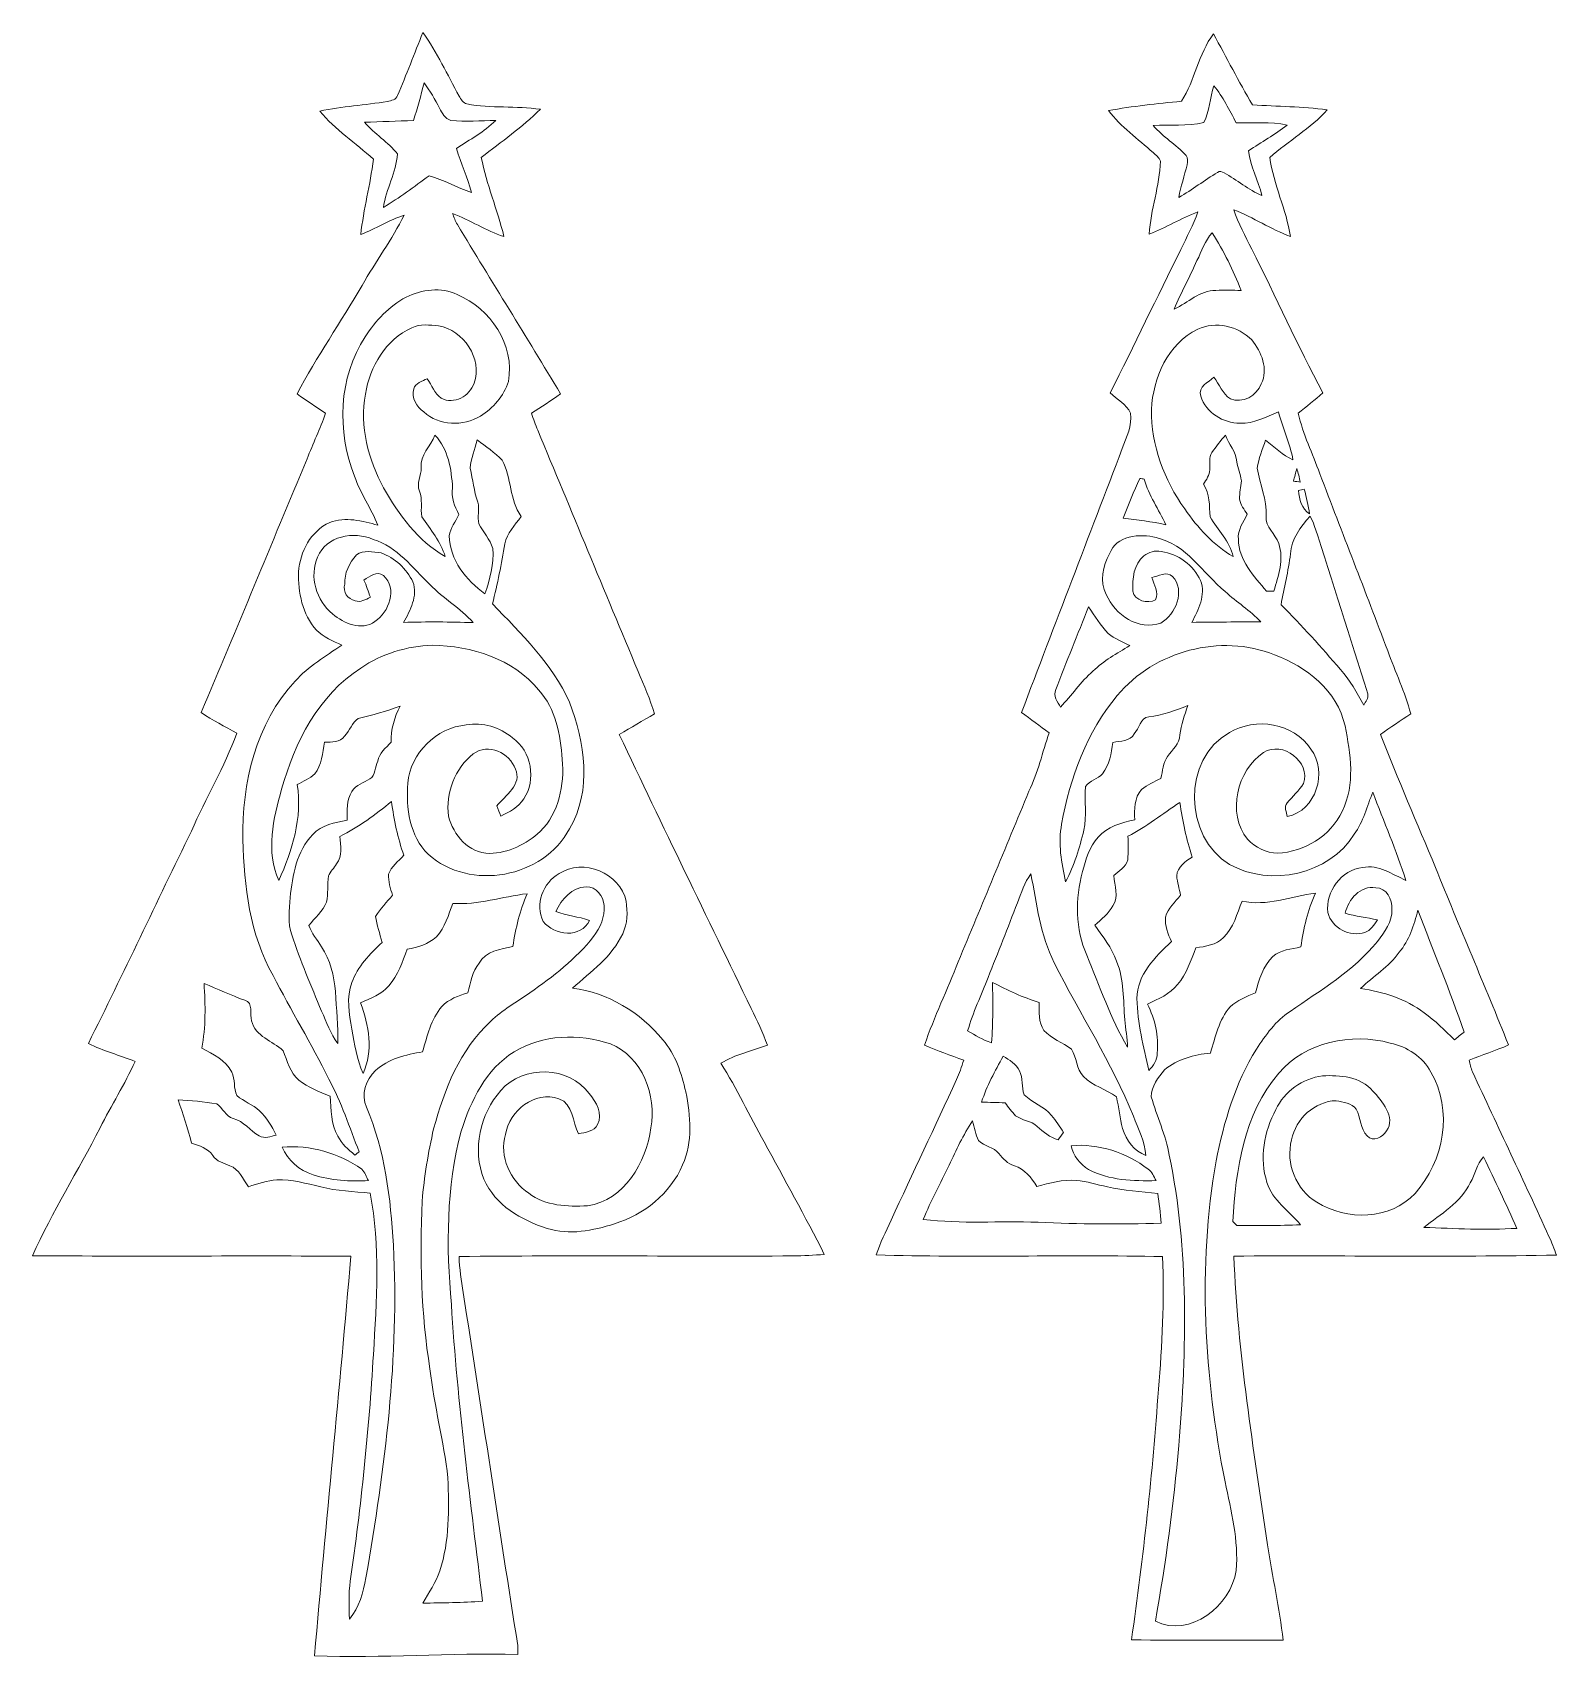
# Model space of a CAD drawing. Header units: centimetres. Extents: x -15 to 15, y -16.1 to 16.
import ezdxf

# ---------------------------------------------------------------- set-up
doc = ezdxf.new("R2010")
doc.units = ezdxf.units.CM
doc.header["$MEASUREMENT"] = 0
doc.layers.add('Layer 1', color=7, linetype='Continuous')

msp = doc.modelspace()

# ---------------------------------------------------------------- linework, layer by layer
at = {"layer": 'Layer 1', "color": 251, "lineweight": 9}
for points, knots in [([(-7.33637, 16.02906), (-7.05168, 15.63924), (-6.85306, 15.19545), (-6.62023, 14.77459), (-6.62023, 14.77459), (-6.58072, 14.71426), (-6.54332, 14.6363), (-6.46642, 14.61901), (-6.46642, 14.61901), (-5.9884, 14.52729), (-5.49734, 14.58761), (-5.01685, 14.51282), (-5.01685, 14.51282), (-5.37386, 14.15969), (-5.78803, 13.87112), (-6.18278, 13.56244), (-6.18278, 13.56244), (-6.07624, 13.03116), (-5.86564, 12.52774), (-5.73511, 12.00246), (-5.73511, 12.00246), (-6.09, 12.1157), (-6.40327, 12.32596), (-6.7504, 12.45825), (-6.7504, 12.45825), (-6.72289, 12.38275), (-6.69572, 12.3062), (-6.65445, 12.23635), (-6.65445, 12.23635), (-5.9817, 11.11875), (-5.28355, 10.01597), (-4.61892, 8.89377), (-4.61892, 8.89377), (-4.80695, 8.76325), (-4.9978, 8.63731), (-5.19042, 8.51419), (-5.19042, 8.51419), (-5.1562, 8.39954), (-5.11493, 8.287), (-5.06836, 8.17694), (-5.06836, 8.17694), (-4.40619, 6.5912), (-3.74968, 5.00334), (-3.08716, 3.4176), (-3.08716, 3.4176), (-2.97462, 3.14032), (-2.8448, 2.86868), (-2.76437, 2.5794), (-2.76437, 2.5794), (-2.99544, 2.44358), (-3.22827, 2.31023), (-3.45828, 2.17194), (-3.45828, 2.17194), (-2.60315, 0.36219), (-1.72614, -1.43768), (-0.85372, -3.23967), (-0.85372, -3.23967), (-0.73978, -3.47532), (-0.62195, -3.71027), (-0.53587, -3.95792), (-0.53587, -3.95792), (-0.84138, -4.07575), (-1.17158, -4.14243), (-1.45133, -4.31882), (-1.45133, -4.31882), (-1.13594, -4.81835), (-0.889, -5.35739), (-0.59831, -5.87139), (-0.59831, -5.87139), (-0.20496, -6.61222), (0.2159, -7.33965), (0.58667, -8.09248), (0.58667, -8.09248), (0.38241, -8.10765), (0.17815, -8.11682), (-0.02575, -8.12141), (-0.02575, -8.12141), (-2.22391, -8.13305), (-4.42242, -8.10765), (-6.62058, -8.1334), (-6.62058, -8.1334), (-6.61564, -8.37259), (-6.57719, -8.6093), (-6.53979, -8.84566), (-6.53979, -8.84566), (-6.17608, -11.16623), (-5.83177, -13.49033), (-5.46312, -15.8102), (-5.46312, -15.8102), (-5.45712, -15.87017), (-5.46029, -15.9305), (-5.46171, -15.99082), (-5.46171, -15.99082), (-6.79979, -15.9499), (-8.13753, -16.06808), (-9.47455, -16.01515), (-9.47455, -16.01515), (-9.24878, -13.3845), (-8.98172, -10.75701), (-8.757, -8.12634), (-8.757, -8.12634), (-10.85215, -8.11541), (-12.9473, -8.13234), (-15.04209, -8.11788), (-15.04209, -8.11788), (-14.6491, -7.25005), (-14.14286, -6.4376), (-13.70648, -5.59093), (-13.70648, -5.59093), (-13.48669, -5.14925), (-13.22035, -4.73121), (-13.0175, -4.28142), (-13.0175, -4.28142), (-13.32406, -4.16112), (-13.64298, -4.07399), (-13.93931, -3.92794), (-13.93931, -3.92794), (-13.24681, -2.53835), (-12.58746, -1.13253), (-11.9066, 0.26306), (-11.9066, 0.26306), (-11.62015, 0.91358), (-11.25573, 1.53059), (-11.00773, 2.19734), (-11.00773, 2.19734), (-11.24691, 2.32399), (-11.48398, 2.45594), (-11.71011, 2.60445), (-11.71011, 2.60445), (-11.00737, 4.27062), (-10.32087, 5.94315), (-9.62307, 7.61143), (-9.62307, 7.61143), (-9.50595, 7.91412), (-9.36166, 8.20657), (-9.25795, 8.51454), (-9.25795, 8.51454), (-9.44668, 8.63943), (-9.63436, 8.76607), (-9.82063, 8.89449), (-9.82063, 8.89449), (-9.43222, 9.63109), (-8.95279, 10.31689), (-8.53581, 11.03761), (-8.53581, 11.03761), (-8.26841, 11.50645), (-7.94632, 11.9439), (-7.70326, 12.42579), (-7.70326, 12.42579), (-8.001, 12.32384), (-8.27193, 12.15839), (-8.56298, 12.03985), (-8.56298, 12.03985), (-8.50618, 12.54044), (-8.37283, 13.02798), (-8.31356, 13.52822), (-8.31356, 13.52822), (-8.66211, 13.84749), (-9.06745, 14.11207), (-9.37154, 14.47719), (-9.37154, 14.47719), (-8.92986, 14.56786), (-8.47866, 14.59749), (-8.03416, 14.66911), (-8.03416, 14.66911), (-7.95867, 14.68427), (-7.86694, 14.70262), (-7.83837, 14.78446), (-7.83837, 14.78446), (-7.65951, 15.19439), (-7.50358, 15.6142), (-7.33637, 16.02906), (-7.33637, 16.02906), (-7.33637, 16.02906), (-7.33637, 16.02906), (-7.33637, 16.02906)], [0, 0, 0, 0, 0.02222222, 0.02222222, 0.02222222, 0.02222222, 0.04444444, 0.04444444, 0.04444444, 0.04444444, 0.06666667, 0.06666667, 0.06666667, 0.06666667, 0.08888889, 0.08888889, 0.08888889, 0.08888889, 0.11111111, 0.11111111, 0.11111111, 0.11111111, 0.13333333, 0.13333333, 0.13333333, 0.13333333, 0.15555556, 0.15555556, 0.15555556, 0.15555556, 0.17777778, 0.17777778, 0.17777778, 0.17777778, 0.2, 0.2, 0.2, 0.2, 0.22222222, 0.22222222, 0.22222222, 0.22222222, 0.24444444, 0.24444444, 0.24444444, 0.24444444, 0.26666667, 0.26666667, 0.26666667, 0.26666667, 0.28888889, 0.28888889, 0.28888889, 0.28888889, 0.31111111, 0.31111111, 0.31111111, 0.31111111, 0.33333333, 0.33333333, 0.33333333, 0.33333333, 0.35555556, 0.35555556, 0.35555556, 0.35555556, 0.37777778, 0.37777778, 0.37777778, 0.37777778, 0.4, 0.4, 0.4, 0.4, 0.42222222, 0.42222222, 0.42222222, 0.42222222, 0.44444444, 0.44444444, 0.44444444, 0.44444444, 0.46666667, 0.46666667, 0.46666667, 0.46666667, 0.48888889, 0.48888889, 0.48888889, 0.48888889, 0.51111111, 0.51111111, 0.51111111, 0.51111111, 0.53333333, 0.53333333, 0.53333333, 0.53333333, 0.55555556, 0.55555556, 0.55555556, 0.55555556, 0.57777778, 0.57777778, 0.57777778, 0.57777778, 0.6, 0.6, 0.6, 0.6, 0.62222222, 0.62222222, 0.62222222, 0.62222222, 0.64444444, 0.64444444, 0.64444444, 0.64444444, 0.66666667, 0.66666667, 0.66666667, 0.66666667, 0.68888889, 0.68888889, 0.68888889, 0.68888889, 0.71111111, 0.71111111, 0.71111111, 0.71111111, 0.73333333, 0.73333333, 0.73333333, 0.73333333, 0.75555556, 0.75555556, 0.75555556, 0.75555556, 0.77777778, 0.77777778, 0.77777778, 0.77777778, 0.8, 0.8, 0.8, 0.8, 0.82222222, 0.82222222, 0.82222222, 0.82222222, 0.84444444, 0.84444444, 0.84444444, 0.84444444, 0.86666667, 0.86666667, 0.86666667, 0.86666667, 0.88888889, 0.88888889, 0.88888889, 0.88888889, 0.91111111, 0.91111111, 0.91111111, 0.91111111, 0.93333333, 0.93333333, 0.93333333, 0.93333333, 0.95555556, 0.95555556, 0.95555556, 0.95555556, 1, 1, 1, 1]), ([(7.64046, 14.67157), (7.90751, 15.08785), (7.97419, 15.60538), (8.26946, 16.00296), (8.26946, 16.00296), (8.52911, 15.53694), (8.77006, 15.06034), (9.04134, 14.60067), (9.04134, 14.60067), (9.53311, 14.57174), (10.02665, 14.56715), (10.51631, 14.50506), (10.51631, 14.50506), (10.18787, 14.13641), (9.75148, 13.88382), (9.38107, 13.56174), (9.38107, 13.56174), (9.45868, 13.02763), (9.70809, 12.53656), (9.79029, 12.00246), (9.79029, 12.00246), (9.40364, 12.14569), (9.05792, 12.37781), (8.67516, 12.5288), (8.67516, 12.5288), (8.757, 12.25646), (8.90129, 12.00916), (9.02582, 11.75516), (9.02582, 11.75516), (9.49713, 10.81148), (9.93634, 9.85192), (10.42811, 8.91883), (10.42811, 8.91883), (10.27183, 8.77665), (10.10673, 8.64507), (9.94198, 8.51349), (9.94198, 8.51349), (10.04076, 8.10144), (10.2235, 7.71621), (10.37096, 7.32039), (10.37096, 7.32039), (10.81405, 6.15376), (11.26984, 4.99205), (11.70975, 3.82435), (11.70975, 3.82435), (11.86145, 3.40913), (12.0523, 3.00697), (12.16378, 2.57834), (12.16378, 2.57834), (11.96269, 2.44605), (11.76196, 2.31376), (11.56864, 2.17124), (11.56864, 2.17124), (11.91013, 1.28788), (12.29289, 0.42111), (12.65273, -0.45484), (12.65273, -0.45484), (13.12792, -1.62465), (13.62463, -2.78564), (14.09629, -3.95687), (14.09629, -3.95687), (13.84088, -4.06764), (13.57665, -4.15654), (13.3163, -4.2539), (13.3163, -4.2539), (13.33182, -4.33328), (13.35158, -4.41195), (13.38474, -4.48638), (13.38474, -4.48638), (13.88427, -5.57118), (14.39933, -6.64891), (14.89392, -7.73617), (14.89392, -7.73617), (14.94825, -7.85647), (14.99976, -7.97959), (15.04209, -8.10553), (15.04209, -8.10553), (12.91943, -8.14716), (10.79606, -8.10977), (8.67339, -8.12458), (8.67339, -8.12458), (8.74607, -10.03911), (9.06074, -11.93352), (9.33979, -13.82618), (9.33979, -13.82618), (9.43504, -14.45412), (9.5698, -15.07572), (9.64777, -15.70648), (9.64777, -15.70648), (8.64976, -15.70401), (7.65175, -15.71918), (6.65409, -15.69907), (6.65409, -15.69907), (6.88411, -14.05654), (7.07072, -12.40766), (7.18432, -10.75313), (7.18432, -10.75313), (7.25805, -9.88211), (7.29968, -9.00794), (7.26757, -8.13446), (7.26757, -8.13446), (5.38268, -8.09354), (3.49603, -8.15986), (1.61219, -8.10165), (1.61219, -8.10165), (1.68945, -7.86388), (1.80552, -7.64163), (1.90818, -7.41444), (1.90818, -7.41444), (2.33327, -6.4884), (2.77177, -5.568), (3.19687, -4.64196), (3.19687, -4.64196), (3.25437, -4.51743), (3.30059, -4.38796), (3.34081, -4.25708), (3.34081, -4.25708), (3.08046, -4.16254), (2.82011, -4.06799), (2.56575, -3.95898), (2.56575, -3.95898), (2.75908, -3.39948), (3.01731, -2.86572), (3.23215, -2.31469), (3.23215, -2.31469), (3.69852, -1.19285), (4.16419, -0.07102), (4.62915, 1.05117), (4.62915, 1.05117), (4.80413, 1.41947), (4.89585, 1.81881), (5.02602, 2.20369), (5.02602, 2.20369), (4.84329, 2.33775), (4.66231, 2.47286), (4.48204, 2.60903), (4.48204, 2.60903), (5.14103, 4.34683), (5.8099, 6.08108), (6.471, 7.81781), (6.471, 7.81781), (6.55285, 8.04112), (6.67173, 8.27219), (6.63081, 8.51736), (6.63081, 8.51736), (6.55849, 8.69587), (6.36305, 8.7823), (6.23323, 8.91601), (6.23323, 8.91601), (6.70419, 9.85545), (7.15786, 10.80301), (7.62564, 11.74387), (7.62564, 11.74387), (7.74065, 11.99117), (7.88176, 12.22824), (7.96078, 12.4907), (7.96078, 12.4907), (7.63376, 12.36159), (7.33143, 12.17708), (7.0044, 12.04761), (7.0044, 12.04761), (7.02874, 12.5348), (7.20937, 13.00117), (7.22489, 13.48942), (7.22489, 13.48942), (7.19843, 13.56103), (7.13599, 13.61112), (7.08131, 13.66016), (7.08131, 13.66016), (6.77757, 13.92686), (6.44772, 14.16922), (6.19654, 14.48989), (6.19654, 14.48989), (6.67491, 14.57139), (7.15751, 14.62607), (7.64046, 14.67157), (7.64046, 14.67157), (7.64046, 14.67157), (7.64046, 14.67157), (7.64046, 14.67157)], [0, 0, 0, 0, 0.02173913, 0.02173913, 0.02173913, 0.02173913, 0.04347826, 0.04347826, 0.04347826, 0.04347826, 0.06521739, 0.06521739, 0.06521739, 0.06521739, 0.08695652, 0.08695652, 0.08695652, 0.08695652, 0.10869565, 0.10869565, 0.10869565, 0.10869565, 0.13043478, 0.13043478, 0.13043478, 0.13043478, 0.15217391, 0.15217391, 0.15217391, 0.15217391, 0.17391304, 0.17391304, 0.17391304, 0.17391304, 0.19565217, 0.19565217, 0.19565217, 0.19565217, 0.2173913, 0.2173913, 0.2173913, 0.2173913, 0.23913043, 0.23913043, 0.23913043, 0.23913043, 0.26086957, 0.26086957, 0.26086957, 0.26086957, 0.2826087, 0.2826087, 0.2826087, 0.2826087, 0.30434783, 0.30434783, 0.30434783, 0.30434783, 0.32608696, 0.32608696, 0.32608696, 0.32608696, 0.34782609, 0.34782609, 0.34782609, 0.34782609, 0.36956522, 0.36956522, 0.36956522, 0.36956522, 0.39130435, 0.39130435, 0.39130435, 0.39130435, 0.41304348, 0.41304348, 0.41304348, 0.41304348, 0.43478261, 0.43478261, 0.43478261, 0.43478261, 0.45652174, 0.45652174, 0.45652174, 0.45652174, 0.47826087, 0.47826087, 0.47826087, 0.47826087, 0.5, 0.5, 0.5, 0.5, 0.52173913, 0.52173913, 0.52173913, 0.52173913, 0.54347826, 0.54347826, 0.54347826, 0.54347826, 0.56521739, 0.56521739, 0.56521739, 0.56521739, 0.58695652, 0.58695652, 0.58695652, 0.58695652, 0.60869565, 0.60869565, 0.60869565, 0.60869565, 0.63043478, 0.63043478, 0.63043478, 0.63043478, 0.65217391, 0.65217391, 0.65217391, 0.65217391, 0.67391304, 0.67391304, 0.67391304, 0.67391304, 0.69565217, 0.69565217, 0.69565217, 0.69565217, 0.7173913, 0.7173913, 0.7173913, 0.7173913, 0.73913043, 0.73913043, 0.73913043, 0.73913043, 0.76086957, 0.76086957, 0.76086957, 0.76086957, 0.7826087, 0.7826087, 0.7826087, 0.7826087, 0.80434783, 0.80434783, 0.80434783, 0.80434783, 0.82608696, 0.82608696, 0.82608696, 0.82608696, 0.84782609, 0.84782609, 0.84782609, 0.84782609, 0.86956522, 0.86956522, 0.86956522, 0.86956522, 0.89130435, 0.89130435, 0.89130435, 0.89130435, 0.91304348, 0.91304348, 0.91304348, 0.91304348, 0.93478261, 0.93478261, 0.93478261, 0.93478261, 0.95652174, 0.95652174, 0.95652174, 0.95652174, 1, 1, 1, 1]), ([(-7.31344, 15.03529), (-7.37694, 14.78552), (-7.44185, 14.53611), (-7.52052, 14.29057), (-7.52052, 14.29057), (-7.84296, 14.27964), (-8.16575, 14.27223), (-8.48783, 14.25636), (-8.48783, 14.25636), (-8.29169, 14.02705), (-8.02393, 13.86548), (-7.8359, 13.63123), (-7.8359, 13.63123), (-7.86306, 13.26858), (-8.06274, 12.93732), (-8.1153, 12.57607), (-8.1153, 12.57607), (-7.80133, 12.76411), (-7.51029, 12.98741), (-7.21254, 13.20014), (-7.21254, 13.20014), (-6.9215, 13.12288), (-6.66256, 12.96272), (-6.37752, 12.86959), (-6.37752, 12.86959), (-6.44631, 13.16909), (-6.59271, 13.44356), (-6.67279, 13.73989), (-6.67279, 13.73989), (-6.41103, 13.91734), (-6.12422, 14.06691), (-5.89809, 14.29163), (-5.89809, 14.29163), (-6.19407, 14.28599), (-6.49111, 14.26764), (-6.78603, 14.29481), (-6.78603, 14.29481), (-6.90104, 14.32232), (-6.95431, 14.43909), (-7.00581, 14.53329), (-7.00581, 14.53329), (-7.0933, 14.70897), (-7.19667, 14.87689), (-7.31344, 15.03529), (-7.31344, 15.03529), (-7.31344, 15.03529), (-7.31344, 15.03529), (-7.31344, 15.03529)], [0, 0, 0, 0, 0.07692308, 0.07692308, 0.07692308, 0.07692308, 0.15384615, 0.15384615, 0.15384615, 0.15384615, 0.23076923, 0.23076923, 0.23076923, 0.23076923, 0.30769231, 0.30769231, 0.30769231, 0.30769231, 0.38461538, 0.38461538, 0.38461538, 0.38461538, 0.46153846, 0.46153846, 0.46153846, 0.46153846, 0.53846154, 0.53846154, 0.53846154, 0.53846154, 0.61538462, 0.61538462, 0.61538462, 0.61538462, 0.69230769, 0.69230769, 0.69230769, 0.69230769, 0.76923077, 0.76923077, 0.76923077, 0.76923077, 0.84615385, 0.84615385, 0.84615385, 0.84615385, 1, 1, 1, 1]), ([(8.27793, 14.97955), (8.20491, 14.74037), (8.19397, 14.47578), (8.07861, 14.25212), (8.07861, 14.25212), (7.75476, 14.17416), (7.41257, 14.2172), (7.08272, 14.1918), (7.08272, 14.1918), (7.27146, 13.96672), (7.53251, 13.81891), (7.73077, 13.60372), (7.73077, 13.60372), (7.77699, 13.55327), (7.75794, 13.4806), (7.74876, 13.42027), (7.74876, 13.42027), (7.70079, 13.20331), (7.62247, 12.99341), (7.58825, 12.77328), (7.58825, 12.77328), (7.85177, 12.92497), (8.09237, 13.1123), (8.35307, 13.26893), (8.35307, 13.26893), (8.39329, 13.30033), (8.44056, 13.28022), (8.48042, 13.2587), (8.48042, 13.2587), (8.73584, 13.12006), (8.95844, 12.9225), (9.22796, 12.80856), (9.22796, 12.80856), (9.15564, 13.10983), (9.00183, 13.38676), (8.96056, 13.6965), (8.96056, 13.6965), (9.21949, 13.85842), (9.48231, 14.01682), (9.72679, 14.20097), (9.72679, 14.20097), (9.398, 14.27717), (9.05369, 14.23554), (8.71996, 14.24718), (8.71996, 14.24718), (8.58414, 14.49766), (8.46173, 14.75977), (8.27793, 14.97955), (8.27793, 14.97955), (8.27793, 14.97955), (8.27793, 14.97955), (8.27793, 14.97955)], [0, 0, 0, 0, 0.07142857, 0.07142857, 0.07142857, 0.07142857, 0.14285714, 0.14285714, 0.14285714, 0.14285714, 0.21428571, 0.21428571, 0.21428571, 0.21428571, 0.28571429, 0.28571429, 0.28571429, 0.28571429, 0.35714286, 0.35714286, 0.35714286, 0.35714286, 0.42857143, 0.42857143, 0.42857143, 0.42857143, 0.5, 0.5, 0.5, 0.5, 0.57142857, 0.57142857, 0.57142857, 0.57142857, 0.64285714, 0.64285714, 0.64285714, 0.64285714, 0.71428571, 0.71428571, 0.71428571, 0.71428571, 0.78571429, 0.78571429, 0.78571429, 0.78571429, 0.85714286, 0.85714286, 0.85714286, 0.85714286, 1, 1, 1, 1]), ([(7.9442, 11.52762), (7.80415, 11.20448), (7.62776, 10.89791), (7.49794, 10.57053), (7.49794, 10.57053), (7.77205, 10.69401), (7.99924, 10.94095), (8.3185, 10.93919), (8.3185, 10.93919), (8.48325, 10.95224), (8.64941, 10.93778), (8.81486, 10.93919), (8.81486, 10.93919), (8.66316, 11.33324), (8.47125, 11.71389), (8.24794, 12.0716), (8.24794, 12.0716), (8.09696, 11.92344), (8.04122, 11.7093), (7.9442, 11.52762), (7.9442, 11.52762), (7.9442, 11.52762), (7.9442, 11.52762), (7.9442, 11.52762)], [0, 0, 0, 0, 0.14285714, 0.14285714, 0.14285714, 0.14285714, 0.28571429, 0.28571429, 0.28571429, 0.28571429, 0.42857143, 0.42857143, 0.42857143, 0.42857143, 0.57142857, 0.57142857, 0.57142857, 0.57142857, 0.71428571, 0.71428571, 0.71428571, 0.71428571, 1, 1, 1, 1]), ([(-7.66763, 10.80654), (-7.99994, 10.6238), (-8.27123, 10.34264), (-8.47266, 10.02337), (-8.47266, 10.02337), (-9.00712, 9.22151), (-9.03288, 8.15295), (-8.68574, 7.271), (-8.68574, 7.271), (-8.56933, 6.93057), (-8.36048, 6.63353), (-8.22431, 6.30263), (-8.22431, 6.30263), (-8.53052, 6.39047), (-8.86425, 6.47302), (-9.17575, 6.35554), (-9.17575, 6.35554), (-9.55111, 6.18621), (-9.76066, 5.77981), (-9.79064, 5.38329), (-9.79064, 5.38329), (-9.80052, 4.97653), (-9.71656, 4.54402), (-9.43681, 4.23217), (-9.43681, 4.23217), (-9.29217, 4.10093), (-9.11613, 4.01027), (-8.93692, 3.93618), (-8.93692, 3.93618), (-9.25583, 3.71605), (-9.59767, 3.51885), (-9.85696, 3.22463), (-9.85696, 3.22463), (-10.63519, 2.39137), (-10.91071, 1.20992), (-10.88849, 0.0962), (-10.88849, 0.0962), (-10.86908, -0.82032), (-10.75161, -1.77423), (-10.29406, -2.58562), (-10.29406, -2.58562), (-9.94128, -3.27389), (-9.53488, -3.93358), (-9.19445, -4.62891), (-9.19445, -4.62891), (-8.94256, -5.0854), (-8.78664, -5.58529), (-8.59367, -6.06789), (-8.59367, -6.06789), (-8.61554, -6.08376), (-8.65964, -6.11516), (-8.68151, -6.13103), (-8.68151, -6.13103), (-8.80604, -6.0192), (-8.94045, -5.90949), (-9.01629, -5.75744), (-9.01629, -5.75744), (-9.15176, -5.51791), (-9.14435, -5.23463), (-9.16905, -4.96863), (-9.16905, -4.96863), (-9.38601, -4.8882), (-9.59767, -4.78836), (-9.78606, -4.6536), (-9.78606, -4.6536), (-9.95292, -4.49979), (-10.01713, -4.27507), (-10.09509, -4.07081), (-10.09509, -4.07081), (-10.30146, -3.87467), (-10.64613, -3.79353), (-10.7188, -3.4792), (-10.7188, -3.4792), (-10.75866, -3.34444), (-10.674, -3.12502), (-10.8525, -3.07598), (-10.8525, -3.07598), (-11.12485, -2.97579), (-11.38661, -2.85126), (-11.65613, -2.74472), (-11.65613, -2.74472), (-11.62897, -3.16911), (-11.61979, -3.59985), (-11.69988, -4.01966), (-11.69988, -4.01966), (-11.47763, -4.14102), (-11.23103, -4.25532), (-11.10897, -4.49309), (-11.10897, -4.49309), (-11.03418, -4.63632), (-11.08216, -4.81341), (-11.00667, -4.95664), (-11.00667, -4.95664), (-10.87085, -5.07305), (-10.6934, -5.13056), (-10.56393, -5.25544), (-10.56393, -5.25544), (-10.41894, -5.38914), (-10.32122, -5.56306), (-10.2302, -5.73592), (-10.2302, -5.73592), (-10.33886, -5.76309), (-10.46057, -5.81212), (-10.56781, -5.75321), (-10.56781, -5.75321), (-10.75231, -5.65549), (-10.86803, -5.45441), (-11.08357, -5.40996), (-11.08357, -5.40996), (-11.23068, -5.36339), (-11.2843, -5.20147), (-11.40495, -5.12033), (-11.40495, -5.12033), (-11.65648, -5.07341), (-11.91366, -5.05718), (-12.16872, -5.03707), (-12.16872, -5.03707), (-12.07417, -5.32035), (-11.97328, -5.60257), (-11.9059, -5.89432), (-11.9059, -5.89432), (-11.75138, -5.94724), (-11.57781, -5.9931), (-11.48362, -6.1395), (-11.48362, -6.1395), (-11.4106, -6.26015), (-11.26525, -6.28344), (-11.14637, -6.34023), (-11.14637, -6.34023), (-10.96433, -6.40832), (-10.88813, -6.60587), (-10.78089, -6.75475), (-10.78089, -6.75475), (-10.59568, -6.6976), (-10.41012, -6.63621), (-10.21609, -6.6161), (-10.21609, -6.6161), (-9.92152, -6.60623), (-9.63648, -6.69336), (-9.35249, -6.76004), (-9.35249, -6.76004), (-9.03288, -6.83941), (-8.70197, -6.85141), (-8.3753, -6.88245), (-8.3753, -6.88245), (-8.18021, -7.93232), (-8.24583, -9.00582), (-8.3125, -10.06486), (-8.3125, -10.06486), (-8.4007, -11.56346), (-8.55486, -13.05853), (-8.77111, -14.54408), (-8.77111, -14.54408), (-8.80322, -14.79102), (-8.7951, -15.04009), (-8.78628, -15.28915), (-8.78628, -15.28915), (-8.59367, -15.0609), (-8.51076, -14.76174), (-8.45996, -14.47317), (-8.45996, -14.47317), (-8.08249, -12.30888), (-7.80168, -10.11142), (-7.91739, -7.91045), (-7.91739, -7.91045), (-7.97313, -6.98652), (-8.08038, -6.04249), (-8.45044, -5.18489), (-8.45044, -5.18489), (-8.56439, -4.9397), (-8.46243, -4.64231), (-8.27229, -4.46345), (-8.27229, -4.46345), (-8.01793, -4.2285), (-7.67115, -4.14913), (-7.3406, -4.09198), (-7.3406, -4.09198), (-7.25099, -3.78118), (-7.17762, -3.44922), (-6.96207, -3.19628), (-6.96207, -3.19628), (-6.82061, -3.05552), (-6.6354, -2.98002), (-6.44737, -2.92675), (-6.44737, -2.92675), (-6.39974, -2.72391), (-6.35635, -2.51259), (-6.22723, -2.3422), (-6.22723, -2.3422), (-6.09741, -2.10337), (-5.7979, -2.06245), (-5.55801, -2.01271), (-5.55801, -2.01271), (-5.50863, -1.65499), (-5.4169, -1.30468), (-5.27967, -0.9706), (-5.27967, -0.9706), (-5.76862, -1.0281), (-6.24487, -1.19779), (-6.74405, -1.16287), (-6.74405, -1.16287), (-6.83119, -1.39182), (-6.89681, -1.637), (-7.06967, -1.82044), (-7.06967, -1.82044), (-7.22595, -1.97179), (-7.43867, -2.0307), (-7.64681, -2.06315), (-7.64681, -2.06315), (-7.73677, -2.31821), (-7.8299, -2.57856), (-8.00735, -2.78811), (-8.00735, -2.78811), (-8.15375, -2.9585), (-8.36754, -3.03859), (-8.56791, -3.12572), (-8.56791, -3.12572), (-8.4007, -3.56881), (-8.31215, -4.07399), (-8.51676, -4.51955), (-8.51676, -4.51955), (-8.63706, -4.2412), (-8.68468, -3.93923), (-8.74148, -3.64325), (-8.74148, -3.64325), (-8.7884, -3.34339), (-8.85402, -3.01883), (-8.7376, -2.72602), (-8.7376, -2.72602), (-8.62471, -2.4057), (-8.37918, -2.16334), (-8.14246, -1.93157), (-8.14246, -1.93157), (-8.18762, -1.76118), (-8.23983, -1.5922), (-8.27299, -1.41863), (-8.27299, -1.41863), (-8.16575, -1.27399), (-8.0518, -1.135), (-7.93362, -0.99953), (-7.93362, -0.99953), (-7.97807, -0.86653), (-8.0204, -0.73001), (-8.01441, -0.58784), (-8.01441, -0.58784), (-7.96502, -0.43015), (-7.81579, -0.33349), (-7.71313, -0.21354), (-7.71313, -0.21354), (-7.8292, 0.13112), (-7.90893, 0.48743), (-7.95479, 0.84832), (-7.95479, 0.84832), (-8.2737, 0.59079), (-8.60531, 0.34455), (-8.97326, 0.16076), (-8.97326, 0.16076), (-8.96655, -0.02128), (-8.91328, -0.23012), (-9.04134, -0.38358), (-9.04134, -0.38358), (-9.08897, -0.46578), (-9.16093, -0.53351), (-9.20044, -0.621), (-9.20044, -0.621), (-9.22232, -0.79174), (-9.2008, -0.96813), (-9.23854, -1.13747), (-9.23854, -1.13747), (-9.31051, -1.32197), (-9.47279, -1.44438), (-9.58568, -1.60102), (-9.58568, -1.60102), (-9.53135, -1.75412), (-9.42128, -1.88042), (-9.34014, -2.02047), (-9.34014, -2.02047), (-9.1634, -2.27976), (-9.08756, -2.59338), (-9.06357, -2.90312), (-9.06357, -2.90312), (-9.04487, -3.24425), (-9.0043, -3.58574), (-9.01559, -3.92864), (-9.01559, -3.92864), (-9.16411, -3.73885), (-9.23608, -3.5046), (-9.33626, -3.28835), (-9.33626, -3.28835), (-9.54193, -2.79164), (-9.7596, -2.29846), (-9.91976, -1.78446), (-9.91976, -1.78446), (-10.01536, -1.55022), (-9.96421, -1.29163), (-9.95574, -1.04786), (-9.95574, -1.04786), (-9.91094, -0.60971), (-9.83051, -0.13134), (-9.50983, 0.19639), (-9.50983, 0.19639), (-9.3345, 0.38653), (-9.07274, 0.43628), (-8.83073, 0.47861), (-8.83073, 0.47861), (-8.8265, 0.67123), (-8.85331, 0.87972), (-8.7376, 1.04729), (-8.7376, 1.04729), (-8.65787, 1.17781), (-8.50124, 1.21592), (-8.38024, 1.29564), (-8.38024, 1.29564), (-8.26135, 1.36302), (-8.29169, 1.53977), (-8.22501, 1.64278), (-8.22501, 1.64278), (-8.20279, 1.80823), (-8.06521, 1.90771), (-7.96184, 2.02131), (-7.96184, 2.02131), (-7.97207, 2.27143), (-7.89693, 2.51378), (-7.7851, 2.73392), (-7.7851, 2.73392), (-8.05356, 2.62914), (-8.33155, 2.55259), (-8.61236, 2.4905), (-8.61236, 2.4905), (-8.73337, 2.40548), (-8.78099, 2.24744), (-8.88189, 2.1409), (-8.88189, 2.1409), (-8.96726, 2.00578), (-9.13836, 2.02342), (-9.27523, 2.0206), (-9.27523, 2.0206), (-9.31863, 1.80752), (-9.32921, 1.57046), (-9.47138, 1.39336), (-9.47138, 1.39336), (-9.57157, 1.30199), (-9.69998, 1.24943), (-9.81639, 1.18275), (-9.81639, 1.18275), (-9.71197, 0.53082), (-9.9127, -0.12147), (-10.18081, -0.70814), (-10.18081, -0.70814), (-10.43905, -0.13875), (-10.28841, 0.5153), (-10.12472, 1.08927), (-10.12472, 1.08927), (-9.86719, 2.01778), (-9.39271, 2.947), (-8.56227, 3.48287), (-8.56227, 3.48287), (-8.14881, 3.76756), (-7.65034, 3.91643), (-7.15045, 3.93513), (-7.15045, 3.93513), (-6.3754, 3.92102), (-5.55484, 3.66666), (-5.0486, 3.04754), (-5.0486, 3.04754), (-4.70641, 2.6803), (-4.62209, 2.16348), (-4.58329, 1.68299), (-4.58329, 1.68299), (-4.5406, 1.17817), (-4.64749, 0.62537), (-5.01932, 0.25671), (-5.01932, 0.25671), (-5.29237, 0.00977), (-5.64621, -0.1705), (-6.01945, -0.1765), (-6.01945, -0.1765), (-6.43502, -0.17579), (-6.73453, 0.1858), (-6.82872, 0.5594), (-6.82872, 0.5594), (-6.89116, 1.01166), (-6.70419, 1.50802), (-6.34012, 1.78847), (-6.34012, 1.78847), (-6.04732, 2.01143), (-5.62046, 1.81105), (-5.51074, 1.4872), (-5.51074, 1.4872), (-5.36646, 1.19087), (-5.71676, 0.9598), (-5.87904, 0.76118), (-5.87904, 0.76118), (-5.85223, 0.6938), (-5.82577, 0.62642), (-5.79861, 0.55869), (-5.79861, 0.55869), (-5.6321, 0.64759), (-5.44618, 0.73155), (-5.34599, 0.89983), (-5.34599, 0.89983), (-5.09235, 1.27377), (-5.19395, 1.84598), (-5.56542, 2.10562), (-5.56542, 2.10562), (-5.81625, 2.32046), (-6.15597, 2.4129), (-6.48088, 2.36068), (-6.48088, 2.36068), (-7.0679, 2.30812), (-7.58331, 1.80082), (-7.63129, 1.21168), (-7.63129, 1.21168), (-7.6775, 0.72132), (-7.59566, 0.16816), (-7.22948, -0.19273), (-7.22948, -0.19273), (-6.41773, -0.93144), (-4.94806, -0.66086), (-4.44147, 0.31104), (-4.44147, 0.31104), (-3.98815, 1.06669), (-4.14514, 2.02413), (-4.44006, 2.80941), (-4.44006, 2.80941), (-4.78684, 3.56788), (-5.39044, 4.16302), (-5.96406, 4.75216), (-5.96406, 4.75216), (-5.85999, 5.14233), (-5.78697, 5.53957), (-5.71853, 5.93715), (-5.71853, 5.93715), (-5.6769, 6.14776), (-5.51603, 6.30333), (-5.39891, 6.47443), (-5.39891, 6.47443), (-5.62398, 6.80816), (-5.58624, 7.23502), (-5.76827, 7.58815), (-5.76827, 7.58815), (-5.9182, 7.73737), (-6.09353, 7.85979), (-6.26322, 7.98538), (-6.26322, 7.98538), (-6.30767, 7.79982), (-6.39269, 7.6199), (-6.40433, 7.42799), (-6.40433, 7.42799), (-6.34541, 7.20644), (-6.32954, 6.97467), (-6.25334, 6.75771), (-6.25334, 6.75771), (-6.20995, 6.61836), (-6.26569, 6.46914), (-6.23253, 6.32838), (-6.23253, 6.32838), (-6.14221, 6.16681), (-6.01521, 6.02288), (-5.95489, 5.84543), (-5.95489, 5.84543), (-5.93161, 5.53781), (-6.0138, 5.23617), (-6.11117, 4.94725), (-6.11117, 4.94725), (-6.483, 5.21465), (-6.80156, 5.62106), (-6.81955, 6.09378), (-6.81955, 6.09378), (-6.78815, 6.24583), (-6.69255, 6.37565), (-6.62305, 6.51253), (-6.62305, 6.51253), (-6.70489, 6.67657), (-6.78568, 6.85014), (-6.7497, 7.03958), (-6.7497, 7.03958), (-6.77333, 7.40647), (-6.83225, 7.80158), (-7.09754, 8.07992), (-7.09754, 8.07992), (-7.18503, 7.86437), (-7.39281, 7.68552), (-7.37023, 7.43787), (-7.37023, 7.43787), (-7.36459, 7.28159), (-7.4676, 7.12989), (-7.40269, 6.97608), (-7.40269, 6.97608), (-7.33707, 6.8131), (-7.3847, 6.63706), (-7.35789, 6.46879), (-7.35789, 6.46879), (-7.18855, 6.21726), (-6.98429, 5.98125), (-6.89434, 5.68562), (-6.89434, 5.68562), (-7.4362, 5.98724), (-7.80733, 6.51324), (-8.11248, 7.03817), (-8.11248, 7.03817), (-8.41481, 7.59909), (-8.58943, 8.25631), (-8.46914, 8.89236), (-8.46914, 8.89236), (-8.38553, 9.43424), (-8.06556, 9.96833), (-7.55438, 10.20223), (-7.55438, 10.20223), (-7.38964, 10.27914), (-7.20125, 10.25621), (-7.02628, 10.23857), (-7.02628, 10.23857), (-6.5345, 10.15426), (-6.14998, 9.59228), (-6.32531, 9.10862), (-6.32531, 9.10862), (-6.40927, 8.85145), (-6.71936, 8.67788), (-6.97689, 8.80982), (-6.97689, 8.80982), (-7.10706, 8.904), (-7.16139, 9.06735), (-7.25064, 9.19541), (-7.25064, 9.19541), (-7.34448, 9.14707), (-7.48348, 9.11144), (-7.51487, 8.99256), (-7.51487, 8.99256), (-7.57484, 8.81898), (-7.45278, 8.63943), (-7.31838, 8.53889), (-7.31838, 8.53889), (-7.01816, 8.26584), (-6.53874, 8.24502), (-6.20078, 8.4588), (-6.20078, 8.4588), (-5.94783, 8.61332), (-5.73687, 8.85321), (-5.64868, 9.13896), (-5.64868, 9.13896), (-5.51251, 9.86144), (-6.00428, 10.58146), (-6.65868, 10.85628), (-6.65868, 10.85628), (-6.97724, 11.01045), (-7.35859, 10.95753), (-7.66763, 10.80654), (-7.66763, 10.80654), (-7.66763, 10.80654), (-7.66763, 10.80654), (-7.66763, 10.80654)], [0, 0, 0, 0, 0.00719424, 0.00719424, 0.00719424, 0.00719424, 0.01438849, 0.01438849, 0.01438849, 0.01438849, 0.02158273, 0.02158273, 0.02158273, 0.02158273, 0.02877698, 0.02877698, 0.02877698, 0.02877698, 0.03597122, 0.03597122, 0.03597122, 0.03597122, 0.04316547, 0.04316547, 0.04316547, 0.04316547, 0.05035971, 0.05035971, 0.05035971, 0.05035971, 0.05755396, 0.05755396, 0.05755396, 0.05755396, 0.0647482, 0.0647482, 0.0647482, 0.0647482, 0.07194245, 0.07194245, 0.07194245, 0.07194245, 0.07913669, 0.07913669, 0.07913669, 0.07913669, 0.08633094, 0.08633094, 0.08633094, 0.08633094, 0.09352518, 0.09352518, 0.09352518, 0.09352518, 0.10071942, 0.10071942, 0.10071942, 0.10071942, 0.10791367, 0.10791367, 0.10791367, 0.10791367, 0.11510791, 0.11510791, 0.11510791, 0.11510791, 0.12230216, 0.12230216, 0.12230216, 0.12230216, 0.1294964, 0.1294964, 0.1294964, 0.1294964, 0.13669065, 0.13669065, 0.13669065, 0.13669065, 0.14388489, 0.14388489, 0.14388489, 0.14388489, 0.15107914, 0.15107914, 0.15107914, 0.15107914, 0.15827338, 0.15827338, 0.15827338, 0.15827338, 0.16546763, 0.16546763, 0.16546763, 0.16546763, 0.17266187, 0.17266187, 0.17266187, 0.17266187, 0.17985612, 0.17985612, 0.17985612, 0.17985612, 0.18705036, 0.18705036, 0.18705036, 0.18705036, 0.1942446, 0.1942446, 0.1942446, 0.1942446, 0.20143885, 0.20143885, 0.20143885, 0.20143885, 0.20863309, 0.20863309, 0.20863309, 0.20863309, 0.21582734, 0.21582734, 0.21582734, 0.21582734, 0.22302158, 0.22302158, 0.22302158, 0.22302158, 0.23021583, 0.23021583, 0.23021583, 0.23021583, 0.23741007, 0.23741007, 0.23741007, 0.23741007, 0.24460432, 0.24460432, 0.24460432, 0.24460432, 0.25179856, 0.25179856, 0.25179856, 0.25179856, 0.25899281, 0.25899281, 0.25899281, 0.25899281, 0.26618705, 0.26618705, 0.26618705, 0.26618705, 0.27338129, 0.27338129, 0.27338129, 0.27338129, 0.28057554, 0.28057554, 0.28057554, 0.28057554, 0.28776978, 0.28776978, 0.28776978, 0.28776978, 0.29496403, 0.29496403, 0.29496403, 0.29496403, 0.30215827, 0.30215827, 0.30215827, 0.30215827, 0.30935252, 0.30935252, 0.30935252, 0.30935252, 0.31654676, 0.31654676, 0.31654676, 0.31654676, 0.32374101, 0.32374101, 0.32374101, 0.32374101, 0.33093525, 0.33093525, 0.33093525, 0.33093525, 0.3381295, 0.3381295, 0.3381295, 0.3381295, 0.34532374, 0.34532374, 0.34532374, 0.34532374, 0.35251799, 0.35251799, 0.35251799, 0.35251799, 0.35971223, 0.35971223, 0.35971223, 0.35971223, 0.36690647, 0.36690647, 0.36690647, 0.36690647, 0.37410072, 0.37410072, 0.37410072, 0.37410072, 0.38129496, 0.38129496, 0.38129496, 0.38129496, 0.38848921, 0.38848921, 0.38848921, 0.38848921, 0.39568345, 0.39568345, 0.39568345, 0.39568345, 0.4028777, 0.4028777, 0.4028777, 0.4028777, 0.41007194, 0.41007194, 0.41007194, 0.41007194, 0.41726619, 0.41726619, 0.41726619, 0.41726619, 0.42446043, 0.42446043, 0.42446043, 0.42446043, 0.43165468, 0.43165468, 0.43165468, 0.43165468, 0.43884892, 0.43884892, 0.43884892, 0.43884892, 0.44604317, 0.44604317, 0.44604317, 0.44604317, 0.45323741, 0.45323741, 0.45323741, 0.45323741, 0.46043165, 0.46043165, 0.46043165, 0.46043165, 0.4676259, 0.4676259, 0.4676259, 0.4676259, 0.47482014, 0.47482014, 0.47482014, 0.47482014, 0.48201439, 0.48201439, 0.48201439, 0.48201439, 0.48920863, 0.48920863, 0.48920863, 0.48920863, 0.49640288, 0.49640288, 0.49640288, 0.49640288, 0.50359712, 0.50359712, 0.50359712, 0.50359712, 0.51079137, 0.51079137, 0.51079137, 0.51079137, 0.51798561, 0.51798561, 0.51798561, 0.51798561, 0.52517986, 0.52517986, 0.52517986, 0.52517986, 0.5323741, 0.5323741, 0.5323741, 0.5323741, 0.53956835, 0.53956835, 0.53956835, 0.53956835, 0.54676259, 0.54676259, 0.54676259, 0.54676259, 0.55395683, 0.55395683, 0.55395683, 0.55395683, 0.56115108, 0.56115108, 0.56115108, 0.56115108, 0.56834532, 0.56834532, 0.56834532, 0.56834532, 0.57553957, 0.57553957, 0.57553957, 0.57553957, 0.58273381, 0.58273381, 0.58273381, 0.58273381, 0.58992806, 0.58992806, 0.58992806, 0.58992806, 0.5971223, 0.5971223, 0.5971223, 0.5971223, 0.60431655, 0.60431655, 0.60431655, 0.60431655, 0.61151079, 0.61151079, 0.61151079, 0.61151079, 0.61870504, 0.61870504, 0.61870504, 0.61870504, 0.62589928, 0.62589928, 0.62589928, 0.62589928, 0.63309353, 0.63309353, 0.63309353, 0.63309353, 0.64028777, 0.64028777, 0.64028777, 0.64028777, 0.64748201, 0.64748201, 0.64748201, 0.64748201, 0.65467626, 0.65467626, 0.65467626, 0.65467626, 0.6618705, 0.6618705, 0.6618705, 0.6618705, 0.66906475, 0.66906475, 0.66906475, 0.66906475, 0.67625899, 0.67625899, 0.67625899, 0.67625899, 0.68345324, 0.68345324, 0.68345324, 0.68345324, 0.69064748, 0.69064748, 0.69064748, 0.69064748, 0.69784173, 0.69784173, 0.69784173, 0.69784173, 0.70503597, 0.70503597, 0.70503597, 0.70503597, 0.71223022, 0.71223022, 0.71223022, 0.71223022, 0.71942446, 0.71942446, 0.71942446, 0.71942446, 0.72661871, 0.72661871, 0.72661871, 0.72661871, 0.73381295, 0.73381295, 0.73381295, 0.73381295, 0.74100719, 0.74100719, 0.74100719, 0.74100719, 0.74820144, 0.74820144, 0.74820144, 0.74820144, 0.75539568, 0.75539568, 0.75539568, 0.75539568, 0.76258993, 0.76258993, 0.76258993, 0.76258993, 0.76978417, 0.76978417, 0.76978417, 0.76978417, 0.77697842, 0.77697842, 0.77697842, 0.77697842, 0.78417266, 0.78417266, 0.78417266, 0.78417266, 0.79136691, 0.79136691, 0.79136691, 0.79136691, 0.79856115, 0.79856115, 0.79856115, 0.79856115, 0.8057554, 0.8057554, 0.8057554, 0.8057554, 0.81294964, 0.81294964, 0.81294964, 0.81294964, 0.82014388, 0.82014388, 0.82014388, 0.82014388, 0.82733813, 0.82733813, 0.82733813, 0.82733813, 0.83453237, 0.83453237, 0.83453237, 0.83453237, 0.84172662, 0.84172662, 0.84172662, 0.84172662, 0.84892086, 0.84892086, 0.84892086, 0.84892086, 0.85611511, 0.85611511, 0.85611511, 0.85611511, 0.86330935, 0.86330935, 0.86330935, 0.86330935, 0.8705036, 0.8705036, 0.8705036, 0.8705036, 0.87769784, 0.87769784, 0.87769784, 0.87769784, 0.88489209, 0.88489209, 0.88489209, 0.88489209, 0.89208633, 0.89208633, 0.89208633, 0.89208633, 0.89928058, 0.89928058, 0.89928058, 0.89928058, 0.90647482, 0.90647482, 0.90647482, 0.90647482, 0.91366906, 0.91366906, 0.91366906, 0.91366906, 0.92086331, 0.92086331, 0.92086331, 0.92086331, 0.92805755, 0.92805755, 0.92805755, 0.92805755, 0.9352518, 0.9352518, 0.9352518, 0.9352518, 0.94244604, 0.94244604, 0.94244604, 0.94244604, 0.94964029, 0.94964029, 0.94964029, 0.94964029, 0.95683453, 0.95683453, 0.95683453, 0.95683453, 0.96402878, 0.96402878, 0.96402878, 0.96402878, 0.97122302, 0.97122302, 0.97122302, 0.97122302, 0.97841727, 0.97841727, 0.97841727, 0.97841727, 0.98561151, 0.98561151, 0.98561151, 0.98561151, 1, 1, 1, 1]), ([(7.95902, 10.1726), (7.36988, 9.88685), (7.07637, 9.21057), (7.04638, 8.58474), (7.04638, 8.58474), (7.04003, 7.88272), (7.29721, 7.19233), (7.7029, 6.62471), (7.7029, 6.62471), (7.95867, 6.2543), (8.26946, 5.90999), (8.66246, 5.68244), (8.66246, 5.68244), (8.58802, 5.98478), (8.3626, 6.21055), (8.20244, 6.46737), (8.20244, 6.46737), (8.18868, 6.68998), (8.20596, 6.91964), (8.07332, 7.11613), (8.07332, 7.11613), (8.13012, 7.20221), (8.19432, 7.29182), (8.19679, 7.39941), (8.19679, 7.39941), (8.21302, 7.5116), (8.17421, 7.63895), (8.24159, 7.73737), (8.24159, 7.73737), (8.32167, 7.85838), (8.41234, 7.97268), (8.50759, 8.08204), (8.50759, 8.08204), (8.5725, 7.90283), (8.71396, 7.75254), (8.72984, 7.55675), (8.72984, 7.55675), (8.74959, 7.42905), (8.80145, 7.3091), (8.82191, 7.18175), (8.82191, 7.18175), (8.81874, 7.05828), (8.77958, 6.93869), (8.78593, 6.81416), (8.78593, 6.81416), (8.80286, 6.70197), (8.88083, 6.61343), (8.93798, 6.51923), (8.93798, 6.51923), (8.86072, 6.36154), (8.74077, 6.21091), (8.763, 6.02429), (8.763, 6.02429), (8.76053, 5.60977), (9.07556, 5.29792), (9.32074, 4.99841), (9.32074, 4.99841), (9.36801, 4.99982), (9.41529, 5.00122), (9.46326, 5.00228), (9.46326, 5.00228), (9.55322, 5.30461), (9.66541, 5.62706), (9.55957, 5.94209), (9.55957, 5.94209), (9.49854, 6.13294), (9.28934, 6.26735), (9.31298, 6.48113), (9.31298, 6.48113), (9.32815, 6.80816), (9.18386, 7.11261), (9.13553, 7.43081), (9.13553, 7.43081), (9.16058, 7.62237), (9.23925, 7.80264), (9.30099, 7.98502), (9.30099, 7.98502), (9.47208, 7.84286), (9.63789, 7.68975), (9.84003, 7.59168), (9.84003, 7.59168), (9.78535, 7.9187), (9.64001, 8.22244), (9.55322, 8.541), (9.55322, 8.541), (9.30945, 8.44222), (9.06639, 8.30323), (8.79475, 8.31911), (8.79475, 8.31911), (8.46314, 8.31381), (8.11989, 8.52442), (8.02322, 8.85109), (8.02322, 8.85109), (7.95549, 9.04688), (8.17104, 9.11779), (8.27758, 9.22645), (8.27758, 9.22645), (8.38729, 9.08675), (8.45009, 8.89766), (8.60425, 8.79711), (8.60425, 8.79711), (8.84096, 8.69728), (9.12848, 8.86062), (9.2142, 9.09275), (9.2142, 9.09275), (9.36096, 9.38096), (9.21773, 9.73022), (9.02582, 9.95987), (9.02582, 9.95987), (8.757, 10.23469), (8.3125, 10.33523), (7.95902, 10.1726), (7.95902, 10.1726), (7.95902, 10.1726), (7.95902, 10.1726), (7.95902, 10.1726)], [0, 0, 0, 0, 0.03333333, 0.03333333, 0.03333333, 0.03333333, 0.06666667, 0.06666667, 0.06666667, 0.06666667, 0.1, 0.1, 0.1, 0.1, 0.13333333, 0.13333333, 0.13333333, 0.13333333, 0.16666667, 0.16666667, 0.16666667, 0.16666667, 0.2, 0.2, 0.2, 0.2, 0.23333333, 0.23333333, 0.23333333, 0.23333333, 0.26666667, 0.26666667, 0.26666667, 0.26666667, 0.3, 0.3, 0.3, 0.3, 0.33333333, 0.33333333, 0.33333333, 0.33333333, 0.36666667, 0.36666667, 0.36666667, 0.36666667, 0.4, 0.4, 0.4, 0.4, 0.43333333, 0.43333333, 0.43333333, 0.43333333, 0.46666667, 0.46666667, 0.46666667, 0.46666667, 0.5, 0.5, 0.5, 0.5, 0.53333333, 0.53333333, 0.53333333, 0.53333333, 0.56666667, 0.56666667, 0.56666667, 0.56666667, 0.6, 0.6, 0.6, 0.6, 0.63333333, 0.63333333, 0.63333333, 0.63333333, 0.66666667, 0.66666667, 0.66666667, 0.66666667, 0.7, 0.7, 0.7, 0.7, 0.73333333, 0.73333333, 0.73333333, 0.73333333, 0.76666667, 0.76666667, 0.76666667, 0.76666667, 0.8, 0.8, 0.8, 0.8, 0.83333333, 0.83333333, 0.83333333, 0.83333333, 0.86666667, 0.86666667, 0.86666667, 0.86666667, 0.9, 0.9, 0.9, 0.9, 0.93333333, 0.93333333, 0.93333333, 0.93333333, 1, 1, 1, 1]), ([(9.85202, 7.17152), (9.88519, 7.16729), (9.95151, 7.15847), (9.98432, 7.15423), (9.98432, 7.15423), (9.96738, 7.2449), (9.94339, 7.3338), (9.91552, 7.42129), (9.91552, 7.42129), (9.89295, 7.33803), (9.87002, 7.25583), (9.85202, 7.17152), (9.85202, 7.17152), (9.85202, 7.17152), (9.85202, 7.17152), (9.85202, 7.17152)], [0, 0, 0, 0, 0.2, 0.2, 0.2, 0.2, 0.4, 0.4, 0.4, 0.4, 0.6, 0.6, 0.6, 0.6, 1, 1, 1, 1]), ([(6.81637, 7.22726), (6.70031, 6.96726), (6.58918, 6.70515), (6.48582, 6.44021), (6.48582, 6.44021), (6.76804, 6.40458), (7.05273, 6.37989), (7.32966, 6.31145), (7.32966, 6.31145), (7.19349, 6.61554), (6.98959, 6.88859), (6.90421, 7.21456), (6.90421, 7.21456), (6.88234, 7.21773), (6.83824, 7.22408), (6.81637, 7.22726), (6.81637, 7.22726), (6.81637, 7.22726), (6.81637, 7.22726), (6.81637, 7.22726)], [0, 0, 0, 0, 0.16666667, 0.16666667, 0.16666667, 0.16666667, 0.33333333, 0.33333333, 0.33333333, 0.33333333, 0.5, 0.5, 0.5, 0.5, 0.66666667, 0.66666667, 0.66666667, 0.66666667, 1, 1, 1, 1]), ([(9.95045, 6.98984), (9.95856, 6.80851), (10.01571, 6.63812), (10.16423, 6.52452), (10.16423, 6.52452), (10.14801, 6.69068), (10.1032, 6.85226), (10.06369, 7.01418), (10.06369, 7.01418), (10.03547, 7.00818), (9.97867, 6.99584), (9.95045, 6.98984), (9.95045, 6.98984), (9.95045, 6.98984), (9.95045, 6.98984), (9.95045, 6.98984)], [0, 0, 0, 0, 0.2, 0.2, 0.2, 0.2, 0.4, 0.4, 0.4, 0.4, 0.6, 0.6, 0.6, 0.6, 1, 1, 1, 1]), ([(9.79205, 5.73642), (9.7469, 5.39881), (9.66717, 5.06755), (9.60508, 4.73311), (9.60508, 4.73311), (10.01536, 4.326), (10.39989, 3.8935), (10.77666, 3.45535), (10.77666, 3.45535), (10.96292, 3.24403), (11.10721, 3.00132), (11.23668, 2.75262), (11.23668, 2.75262), (11.27266, 2.82105), (11.34004, 2.8909), (11.31605, 2.97416), (11.31605, 2.97416), (10.96398, 4.08223), (10.62179, 5.19419), (10.26089, 6.29981), (10.26089, 6.29981), (10.23832, 6.3626), (10.20868, 6.42257), (10.17976, 6.48219), (10.17976, 6.48219), (9.98396, 6.27582), (9.81181, 6.02993), (9.79205, 5.73642), (9.79205, 5.73642), (9.79205, 5.73642), (9.79205, 5.73642), (9.79205, 5.73642)], [0, 0, 0, 0, 0.11111111, 0.11111111, 0.11111111, 0.11111111, 0.22222222, 0.22222222, 0.22222222, 0.22222222, 0.33333333, 0.33333333, 0.33333333, 0.33333333, 0.44444444, 0.44444444, 0.44444444, 0.44444444, 0.55555556, 0.55555556, 0.55555556, 0.55555556, 0.66666667, 0.66666667, 0.66666667, 0.66666667, 0.77777778, 0.77777778, 0.77777778, 0.77777778, 1, 1, 1, 1]), ([(-9.41388, 5.67433), (-9.24489, 6.09872), (-8.69985, 6.18692), (-8.31674, 6.02358), (-8.31674, 6.02358), (-7.83943, 5.88317), (-7.5438, 5.45631), (-7.19667, 5.1321), (-7.19667, 5.1321), (-6.93596, 4.85518), (-6.59342, 4.66785), (-6.34294, 4.38104), (-6.34294, 4.38104), (-6.80085, 4.39233), (-7.2584, 4.40185), (-7.71596, 4.38315), (-7.71596, 4.38315), (-7.58719, 4.62833), (-7.43126, 4.89786), (-7.53181, 5.18502), (-7.53181, 5.18502), (-7.66163, 5.44044), (-7.88741, 5.66375), (-8.16222, 5.75512), (-8.16222, 5.75512), (-8.31674, 5.76641), (-8.51182, 5.82779), (-8.64376, 5.71561), (-8.64376, 5.71561), (-8.78911, 5.56144), (-8.88965, 5.35718), (-8.87765, 5.14092), (-8.87765, 5.14092), (-8.92598, 4.98818), (-8.81874, 4.84141), (-8.67445, 4.81284), (-8.67445, 4.81284), (-8.56827, 4.77156), (-8.46561, 4.83789), (-8.37177, 4.87986), (-8.37177, 4.87986), (-8.41163, 4.99452), (-8.45326, 5.10846), (-8.49842, 5.22065), (-8.49842, 5.22065), (-8.38729, 5.28874), (-8.24301, 5.4101), (-8.11459, 5.30815), (-8.11459, 5.30815), (-7.82708, 5.05837), (-8.00594, 4.58212), (-8.28146, 4.4015), (-8.28146, 4.4015), (-8.55098, 4.21276), (-8.8967, 4.3641), (-9.11789, 4.55213), (-9.11789, 4.55213), (-9.43928, 4.80719), (-9.58427, 5.29614), (-9.41388, 5.67433)], [0, 0, 0, 0, 0.0625, 0.0625, 0.0625, 0.0625, 0.125, 0.125, 0.125, 0.125, 0.1875, 0.1875, 0.1875, 0.1875, 0.25, 0.25, 0.25, 0.25, 0.3125, 0.3125, 0.3125, 0.3125, 0.375, 0.375, 0.375, 0.375, 0.4375, 0.4375, 0.4375, 0.4375, 0.5, 0.5, 0.5, 0.5, 0.5625, 0.5625, 0.5625, 0.5625, 0.625, 0.625, 0.625, 0.625, 0.6875, 0.6875, 0.6875, 0.6875, 0.75, 0.75, 0.75, 0.75, 0.8125, 0.8125, 0.8125, 0.8125, 0.875, 0.875, 0.875, 0.875, 1, 1, 1, 1]), ([(6.22088, 5.73995), (6.08048, 5.50041), (6.02192, 5.19349), (6.15456, 4.93666), (6.15456, 4.93666), (6.32425, 4.53661), (6.79238, 4.20959), (7.23265, 4.37222), (7.23265, 4.37222), (7.52828, 4.5405), (7.72125, 5.01674), (7.46301, 5.29262), (7.46301, 5.29262), (7.34413, 5.4034), (7.18291, 5.29298), (7.05344, 5.26828), (7.05344, 5.26828), (7.09119, 5.12893), (7.20443, 4.97688), (7.12858, 4.83153), (7.12858, 4.83153), (6.97018, 4.74757), (6.7123, 4.80578), (6.67949, 5.00369), (6.67949, 5.00369), (6.67209, 5.24287), (6.69078, 5.53604), (6.89716, 5.6962), (6.89716, 5.6962), (6.98923, 5.77734), (7.12047, 5.80839), (7.23971, 5.78122), (7.23971, 5.78122), (7.57449, 5.74065), (7.87576, 5.51452), (8.01687, 5.20971), (8.01687, 5.20971), (8.12588, 4.92537), (7.97242, 4.63327), (7.84296, 4.38457), (7.84296, 4.38457), (8.29804, 4.39762), (8.75347, 4.38774), (9.20856, 4.39797), (9.20856, 4.39797), (8.99125, 4.61635), (8.7309, 4.78567), (8.503, 4.99205), (8.503, 4.99205), (8.05462, 5.35789), (7.74065, 5.92939), (7.13634, 6.05921), (7.13634, 6.05921), (6.82343, 6.14529), (6.34541, 6.10013), (6.22088, 5.73995), (6.22088, 5.73995), (6.22088, 5.73995), (6.22088, 5.73995), (6.22088, 5.73995)], [0, 0, 0, 0, 0.0625, 0.0625, 0.0625, 0.0625, 0.125, 0.125, 0.125, 0.125, 0.1875, 0.1875, 0.1875, 0.1875, 0.25, 0.25, 0.25, 0.25, 0.3125, 0.3125, 0.3125, 0.3125, 0.375, 0.375, 0.375, 0.375, 0.4375, 0.4375, 0.4375, 0.4375, 0.5, 0.5, 0.5, 0.5, 0.5625, 0.5625, 0.5625, 0.5625, 0.625, 0.625, 0.625, 0.625, 0.6875, 0.6875, 0.6875, 0.6875, 0.75, 0.75, 0.75, 0.75, 0.8125, 0.8125, 0.8125, 0.8125, 0.875, 0.875, 0.875, 0.875, 1, 1, 1, 1]), ([(5.80249, 4.69395), (5.59259, 4.14715), (5.36646, 3.60634), (5.15937, 3.05847), (5.15937, 3.05847), (5.09905, 2.93288), (5.19289, 2.81576), (5.25286, 2.71134), (5.25286, 2.71134), (5.46876, 2.94558), (5.64938, 3.21193), (5.89209, 3.42183), (5.89209, 3.42183), (6.10306, 3.63103), (6.36658, 3.77003), (6.6167, 3.9256), (6.6167, 3.9256), (6.47382, 4.0018), (6.32213, 4.06601), (6.19301, 4.16409), (6.19301, 4.16409), (6.03885, 4.32212), (5.92561, 4.51262), (5.80249, 4.69395), (5.80249, 4.69395), (5.80249, 4.69395), (5.80249, 4.69395), (5.80249, 4.69395)], [0, 0, 0, 0, 0.125, 0.125, 0.125, 0.125, 0.25, 0.25, 0.25, 0.25, 0.375, 0.375, 0.375, 0.375, 0.5, 0.5, 0.5, 0.5, 0.625, 0.625, 0.625, 0.625, 0.75, 0.75, 0.75, 0.75, 1, 1, 1, 1]), ([(6.37293, 2.941), (5.76933, 2.22415), (5.43983, 1.3154), (5.27367, 0.40347), (5.27367, 0.40347), (5.19853, 0.02423), (5.26979, -0.36382), (5.35234, -0.73495), (5.35234, -0.73495), (5.52062, -0.41498), (5.62963, -0.06608), (5.71077, 0.28493), (5.71077, 0.28493), (5.77709, 0.56716), (5.71712, 0.8582), (5.74675, 1.14218), (5.74675, 1.14218), (5.82048, 1.26636), (5.99052, 1.28647), (6.08224, 1.39654), (6.08224, 1.39654), (6.21242, 1.57469), (6.25934, 1.79765), (6.28474, 2.01249), (6.28474, 2.01249), (6.4322, 2.04847), (6.6234, 2.03048), (6.70631, 2.18288), (6.70631, 2.18288), (6.80367, 2.29295), (6.82378, 2.49861), (6.99488, 2.52084), (6.99488, 2.52084), (7.26369, 2.54977), (7.5184, 2.6422), (7.76711, 2.74344), (7.76711, 2.74344), (7.69585, 2.55613), (7.63976, 2.3635), (7.60518, 2.16559), (7.60518, 2.16559), (7.60659, 1.98497), (7.45137, 1.87737), (7.366, 1.73838), (7.366, 1.73838), (7.27498, 1.61244), (7.26616, 1.45087), (7.23265, 1.30446), (7.23265, 1.30446), (7.10142, 1.2399), (6.96489, 1.17852), (6.85271, 1.08327), (6.85271, 1.08327), (6.70278, 0.9217), (6.71089, 0.69416), (6.71548, 0.48955), (6.71548, 0.48955), (6.45724, 0.42993), (6.1722, 0.3562), (5.99616, 0.14171), (5.99616, 0.14171), (5.81872, -0.04209), (5.75345, -0.29785), (5.68219, -0.53527), (5.68219, -0.53527), (5.54884, -1.07714), (5.53226, -1.66981), (5.77215, -2.18592), (5.77215, -2.18592), (6.02756, -2.79623), (6.23852, -3.43264), (6.57684, -4.00343), (6.57684, -4.00343), (6.57472, -3.82069), (6.53133, -3.64148), (6.52004, -3.4598), (6.52004, -3.4598), (6.48617, -3.07351), (6.51192, -2.66746), (6.3567, -2.3034), (6.3567, -2.3034), (6.26322, -2.04058), (6.0893, -1.81903), (5.92949, -1.59467), (5.92949, -1.59467), (6.05614, -1.47331), (6.20042, -1.36324), (6.28685, -1.20767), (6.28685, -1.20767), (6.40115, -1.02669), (6.32601, -0.80903), (6.30061, -0.61359), (6.30061, -0.61359), (6.40574, -0.52434), (6.53838, -0.44355), (6.57719, -0.30244), (6.57719, -0.30244), (6.59412, -0.14757), (6.58636, 0.00836), (6.58283, 0.16358), (6.58283, 0.16358), (6.94831, 0.34808), (7.26405, 0.61161), (7.60836, 0.82857), (7.60836, 0.82857), (7.65704, 0.46379), (7.73571, 0.10361), (7.84825, -0.2467), (7.84825, -0.2467), (7.71807, -0.33878), (7.55438, -0.44108), (7.54451, -0.61818), (7.54451, -0.61818), (7.55756, -0.74694), (7.5946, -0.87394), (7.62317, -1.00094), (7.62317, -1.00094), (7.51628, -1.13747), (7.36741, -1.2567), (7.32543, -1.43168), (7.32543, -1.43168), (7.30744, -1.60278), (7.37447, -1.76294), (7.44114, -1.91534), (7.44114, -1.91534), (7.12011, -2.21908), (6.75957, -2.56727), (6.75957, -3.04211), (6.75957, -3.04211), (6.77651, -3.52189), (6.88093, -3.99426), (6.99523, -4.45887), (6.99523, -4.45887), (7.08448, -4.36644), (7.16351, -4.25673), (7.15857, -4.11914), (7.15857, -4.11914), (7.19702, -3.78436), (7.1187, -3.4464), (6.9656, -3.149), (6.9656, -3.149), (7.17973, -3.04952), (7.41257, -2.95709), (7.56073, -2.76307), (7.56073, -2.76307), (7.73924, -2.55422), (7.82743, -2.29175), (7.92374, -2.03952), (7.92374, -2.03952), (8.11742, -2.01165), (8.32273, -1.98449), (8.46914, -1.83738), (8.46914, -1.83738), (8.66563, -1.64088), (8.73866, -1.36712), (8.83426, -1.11559), (8.83426, -1.11559), (9.3218, -1.22813), (9.80511, -1.02034), (10.28629, -0.95896), (10.28629, -0.95896), (10.12613, -1.29375), (10.05099, -1.65781), (9.9949, -2.02259), (9.9949, -2.02259), (9.80581, -2.06527), (9.59344, -2.0755), (9.4421, -2.21062), (9.4421, -2.21062), (9.24772, -2.40323), (9.17222, -2.67417), (9.09814, -2.92852), (9.09814, -2.92852), (8.92316, -2.99907), (8.74148, -3.07386), (8.60178, -3.20368), (8.60178, -3.20368), (8.376, -3.45592), (8.30933, -3.80376), (8.20984, -4.11597), (8.20984, -4.11597), (7.88705, -4.14913), (7.55967, -4.23838), (7.30356, -4.44582), (7.30356, -4.44582), (7.18397, -4.59857), (7.03827, -4.77355), (7.04391, -4.98063), (7.04391, -4.98063), (7.15363, -5.36692), (7.32896, -5.73487), (7.39846, -6.1335), (7.39846, -6.1335), (7.79251, -8.01487), (7.74065, -9.95515), (7.58754, -11.8612), (7.58754, -11.8612), (7.48312, -13.02467), (7.33072, -14.18389), (7.12399, -15.33395), (7.12399, -15.33395), (7.81226, -15.67085), (8.61236, -15.02386), (8.72137, -14.33312), (8.72137, -14.33312), (8.76582, -13.73833), (8.62471, -13.1566), (8.49842, -12.58087), (8.49842, -12.58087), (8.09237, -10.50089), (7.95337, -8.34295), (8.32414, -6.24745), (8.32414, -6.24745), (8.47549, -5.47981), (8.69879, -4.70722), (9.11966, -4.04012), (9.11966, -4.04012), (9.3031, -3.76284), (9.49748, -3.47532), (9.78359, -3.29364), (9.78359, -3.29364), (10.38825, -2.87701), (11.03912, -2.49143), (11.5062, -1.91146), (11.5062, -1.91146), (11.64167, -1.72449), (11.81347, -1.52834), (11.78948, -1.27893), (11.78948, -1.27893), (11.80924, -1.09302), (11.68541, -0.84925), (11.47551, -0.85207), (11.47551, -0.85207), (11.16612, -0.8055), (10.93294, -1.08173), (10.87296, -1.35689), (10.87296, -1.35689), (11.07969, -1.41969), (11.29665, -1.43803), (11.50691, -1.48919), (11.50691, -1.48919), (11.44199, -1.58514), (11.37885, -1.70015), (11.25926, -1.73437), (11.25926, -1.73437), (10.96751, -1.83173), (10.60379, -1.65005), (10.52759, -1.34455), (10.52759, -1.34455), (10.47715, -0.92756), (10.79641, -0.50388), (11.21586, -0.45272), (11.21586, -0.45272), (11.52878, -0.39169), (11.79865, -0.58466), (12.06853, -0.71025), (12.06853, -0.71025), (11.88508, -0.11759), (11.63179, 0.45286), (11.41624, 1.03459), (11.41624, 1.03459), (11.29806, 0.75519), (11.23068, 0.4525), (11.05112, 0.20203), (11.05112, 0.20203), (10.55017, -0.59384), (9.39694, -0.8496), (8.58732, -0.39205), (8.58732, -0.39205), (7.68667, 0.14312), (7.64716, 1.69252), (8.58414, 2.21004), (8.58414, 2.21004), (9.09673, 2.52014), (9.85802, 2.40019), (10.19351, 1.88513), (10.19351, 1.88513), (10.52971, 1.4357), (10.2997, 0.6677), (9.7282, 0.55058), (9.7282, 0.55058), (9.71762, 0.63771), (9.64988, 0.74707), (9.72679, 0.82116), (9.72679, 0.82116), (9.83051, 0.95133), (9.95786, 1.06316), (10.04746, 1.20392), (10.04746, 1.20392), (10.19528, 1.62972), (9.63295, 2.05553), (9.26077, 1.8167), (9.26077, 1.8167), (8.73478, 1.45933), (8.52911, 0.62113), (8.94362, 0.10537), (8.94362, 0.10537), (9.09708, -0.05902), (9.31086, -0.16592), (9.5377, -0.17262), (9.5377, -0.17262), (10.06616, -0.14228), (10.5851, 0.16499), (10.81052, 0.65465), (10.81052, 0.65465), (11.07511, 1.18099), (10.97703, 1.79235), (10.86767, 2.34445), (10.86767, 2.34445), (10.71457, 3.03272), (10.10814, 3.51179), (9.4742, 3.74498), (9.4742, 3.74498), (8.40881, 4.17678), (7.10424, 3.81871), (6.37293, 2.941), (6.37293, 2.941), (6.37293, 2.941), (6.37293, 2.941), (6.37293, 2.941)], [0, 0, 0, 0, 0.01234568, 0.01234568, 0.01234568, 0.01234568, 0.02469136, 0.02469136, 0.02469136, 0.02469136, 0.03703704, 0.03703704, 0.03703704, 0.03703704, 0.04938272, 0.04938272, 0.04938272, 0.04938272, 0.0617284, 0.0617284, 0.0617284, 0.0617284, 0.07407407, 0.07407407, 0.07407407, 0.07407407, 0.08641975, 0.08641975, 0.08641975, 0.08641975, 0.09876543, 0.09876543, 0.09876543, 0.09876543, 0.11111111, 0.11111111, 0.11111111, 0.11111111, 0.12345679, 0.12345679, 0.12345679, 0.12345679, 0.13580247, 0.13580247, 0.13580247, 0.13580247, 0.14814815, 0.14814815, 0.14814815, 0.14814815, 0.16049383, 0.16049383, 0.16049383, 0.16049383, 0.17283951, 0.17283951, 0.17283951, 0.17283951, 0.18518519, 0.18518519, 0.18518519, 0.18518519, 0.19753086, 0.19753086, 0.19753086, 0.19753086, 0.20987654, 0.20987654, 0.20987654, 0.20987654, 0.22222222, 0.22222222, 0.22222222, 0.22222222, 0.2345679, 0.2345679, 0.2345679, 0.2345679, 0.24691358, 0.24691358, 0.24691358, 0.24691358, 0.25925926, 0.25925926, 0.25925926, 0.25925926, 0.27160494, 0.27160494, 0.27160494, 0.27160494, 0.28395062, 0.28395062, 0.28395062, 0.28395062, 0.2962963, 0.2962963, 0.2962963, 0.2962963, 0.30864198, 0.30864198, 0.30864198, 0.30864198, 0.32098765, 0.32098765, 0.32098765, 0.32098765, 0.33333333, 0.33333333, 0.33333333, 0.33333333, 0.34567901, 0.34567901, 0.34567901, 0.34567901, 0.35802469, 0.35802469, 0.35802469, 0.35802469, 0.37037037, 0.37037037, 0.37037037, 0.37037037, 0.38271605, 0.38271605, 0.38271605, 0.38271605, 0.39506173, 0.39506173, 0.39506173, 0.39506173, 0.40740741, 0.40740741, 0.40740741, 0.40740741, 0.41975309, 0.41975309, 0.41975309, 0.41975309, 0.43209877, 0.43209877, 0.43209877, 0.43209877, 0.44444444, 0.44444444, 0.44444444, 0.44444444, 0.45679012, 0.45679012, 0.45679012, 0.45679012, 0.4691358, 0.4691358, 0.4691358, 0.4691358, 0.48148148, 0.48148148, 0.48148148, 0.48148148, 0.49382716, 0.49382716, 0.49382716, 0.49382716, 0.50617284, 0.50617284, 0.50617284, 0.50617284, 0.51851852, 0.51851852, 0.51851852, 0.51851852, 0.5308642, 0.5308642, 0.5308642, 0.5308642, 0.54320988, 0.54320988, 0.54320988, 0.54320988, 0.55555556, 0.55555556, 0.55555556, 0.55555556, 0.56790123, 0.56790123, 0.56790123, 0.56790123, 0.58024691, 0.58024691, 0.58024691, 0.58024691, 0.59259259, 0.59259259, 0.59259259, 0.59259259, 0.60493827, 0.60493827, 0.60493827, 0.60493827, 0.61728395, 0.61728395, 0.61728395, 0.61728395, 0.62962963, 0.62962963, 0.62962963, 0.62962963, 0.64197531, 0.64197531, 0.64197531, 0.64197531, 0.65432099, 0.65432099, 0.65432099, 0.65432099, 0.66666667, 0.66666667, 0.66666667, 0.66666667, 0.67901235, 0.67901235, 0.67901235, 0.67901235, 0.69135802, 0.69135802, 0.69135802, 0.69135802, 0.7037037, 0.7037037, 0.7037037, 0.7037037, 0.71604938, 0.71604938, 0.71604938, 0.71604938, 0.72839506, 0.72839506, 0.72839506, 0.72839506, 0.74074074, 0.74074074, 0.74074074, 0.74074074, 0.75308642, 0.75308642, 0.75308642, 0.75308642, 0.7654321, 0.7654321, 0.7654321, 0.7654321, 0.77777778, 0.77777778, 0.77777778, 0.77777778, 0.79012346, 0.79012346, 0.79012346, 0.79012346, 0.80246914, 0.80246914, 0.80246914, 0.80246914, 0.81481481, 0.81481481, 0.81481481, 0.81481481, 0.82716049, 0.82716049, 0.82716049, 0.82716049, 0.83950617, 0.83950617, 0.83950617, 0.83950617, 0.85185185, 0.85185185, 0.85185185, 0.85185185, 0.86419753, 0.86419753, 0.86419753, 0.86419753, 0.87654321, 0.87654321, 0.87654321, 0.87654321, 0.88888889, 0.88888889, 0.88888889, 0.88888889, 0.90123457, 0.90123457, 0.90123457, 0.90123457, 0.91358025, 0.91358025, 0.91358025, 0.91358025, 0.92592593, 0.92592593, 0.92592593, 0.92592593, 0.9382716, 0.9382716, 0.9382716, 0.9382716, 0.95061728, 0.95061728, 0.95061728, 0.95061728, 0.96296296, 0.96296296, 0.96296296, 0.96296296, 0.97530864, 0.97530864, 0.97530864, 0.97530864, 1, 1, 1, 1]), ([(-4.64608, -0.57549), (-4.96147, -0.75117), (-5.13292, -1.18791), (-4.959, -1.51847), (-4.959, -1.51847), (-4.74416, -1.80492), (-4.21252, -1.85854), (-4.04495, -1.49695), (-4.04495, -1.49695), (-4.26332, -1.42463), (-4.49545, -1.40381), (-4.71099, -1.32303), (-4.71099, -1.32303), (-4.59775, -1.08631), (-4.39773, -0.84149), (-4.11163, -0.83796), (-4.11163, -0.83796), (-3.91231, -0.82244), (-3.77543, -1.02387), (-3.75638, -1.20379), (-3.75638, -1.20379), (-3.74191, -1.4271), (-3.83223, -1.64405), (-3.96804, -1.81762), (-3.96804, -1.81762), (-4.31447, -2.25965), (-4.76568, -2.60502), (-5.22146, -2.92675), (-5.22146, -2.92675), (-5.48181, -3.11302), (-5.77039, -3.26295), (-5.99793, -3.49155), (-5.99793, -3.49155), (-6.60224, -4.04753), (-6.91515, -4.8374), (-7.12364, -5.6128), (-7.12364, -5.6128), (-7.22948, -6.08306), (-7.31132, -6.55966), (-7.35083, -7.0405), (-7.35083, -7.0405), (-7.39634, -8.14575), (-7.3727, -9.257), (-7.19702, -10.35061), (-7.19702, -10.35061), (-7.11306, -11.07345), (-6.92503, -11.77936), (-6.84318, -12.5022), (-6.84318, -12.5022), (-6.8199, -13.11498), (-6.8072, -13.74715), (-7.00158, -14.33735), (-7.00158, -14.33735), (-7.07531, -14.56913), (-7.22489, -14.76386), (-7.33813, -14.97623), (-7.33813, -14.97623), (-6.94549, -14.96918), (-6.55285, -14.96494), (-6.16056, -14.93954), (-6.16056, -14.93954), (-6.38951, -12.98798), (-6.65551, -11.03923), (-6.77298, -9.07707), (-6.77298, -9.07707), (-6.87705, -7.93654), (-6.87564, -6.76992), (-6.58036, -5.6562), (-6.58036, -5.6562), (-6.38281, -5.05894), (-6.09671, -4.43241), (-5.53685, -4.09515), (-5.53685, -4.09515), (-4.97523, -3.74202), (-4.25238, -3.73285), (-3.63538, -3.93464), (-3.63538, -3.93464), (-3.00531, -4.1904), (-2.71639, -4.95452), (-2.83492, -5.59552), (-2.83492, -5.59552), (-2.92594, -6.27179), (-3.35527, -7.02145), (-4.08552, -7.13151), (-4.08552, -7.13151), (-4.47746, -7.1488), (-4.92054, -7.13963), (-5.24404, -6.88386), (-5.24404, -6.88386), (-5.61058, -6.63939), (-5.83212, -6.15679), (-5.70653, -5.72322), (-5.70653, -5.72322), (-5.62328, -5.25509), (-5.13009, -4.8508), (-4.64926, -5.01943), (-4.64926, -5.01943), (-4.36174, -5.11856), (-4.38891, -5.48228), (-4.26085, -5.7137), (-4.26085, -5.7137), (-4.13209, -5.67842), (-3.95358, -5.66925), (-3.88938, -5.52743), (-3.88938, -5.52743), (-3.77225, -5.31965), (-3.91971, -5.07976), (-4.05271, -4.91783), (-4.05271, -4.91783), (-4.445, -4.36362), (-5.35587, -4.35374), (-5.7979, -4.85469), (-5.7979, -4.85469), (-6.20677, -5.32282), (-6.36729, -6.02062), (-6.13163, -6.60658), (-6.13163, -6.60658), (-5.90797, -7.11775), (-5.39291, -7.42009), (-4.87962, -7.57707), (-4.87962, -7.57707), (-4.44359, -7.72136), (-3.97969, -7.6194), (-3.55459, -7.48747), (-3.55459, -7.48747), (-2.97109, -7.31037), (-2.45286, -6.89057), (-2.20839, -6.32612), (-2.20839, -6.32612), (-2.00695, -5.87139), (-2.04929, -5.35669), (-2.14559, -4.88185), (-2.14559, -4.88185), (-2.23732, -4.51919), (-2.34209, -4.13678), (-2.60138, -3.85456), (-2.60138, -3.85456), (-3.04341, -3.31093), (-3.68371, -2.92711), (-4.38256, -2.83503), (-4.38256, -2.83503), (-4.02026, -2.50977), (-3.6001, -2.21626), (-3.39161, -1.76047), (-3.39161, -1.76047), (-3.29353, -1.5615), (-3.29177, -1.33255), (-3.32387, -1.11736), (-3.32387, -1.11736), (-3.43958, -0.56279), (-4.17618, -0.26081), (-4.64608, -0.57549)], [0, 0, 0, 0, 0.02564103, 0.02564103, 0.02564103, 0.02564103, 0.05128205, 0.05128205, 0.05128205, 0.05128205, 0.07692308, 0.07692308, 0.07692308, 0.07692308, 0.1025641, 0.1025641, 0.1025641, 0.1025641, 0.12820513, 0.12820513, 0.12820513, 0.12820513, 0.15384615, 0.15384615, 0.15384615, 0.15384615, 0.17948718, 0.17948718, 0.17948718, 0.17948718, 0.20512821, 0.20512821, 0.20512821, 0.20512821, 0.23076923, 0.23076923, 0.23076923, 0.23076923, 0.25641026, 0.25641026, 0.25641026, 0.25641026, 0.28205128, 0.28205128, 0.28205128, 0.28205128, 0.30769231, 0.30769231, 0.30769231, 0.30769231, 0.33333333, 0.33333333, 0.33333333, 0.33333333, 0.35897436, 0.35897436, 0.35897436, 0.35897436, 0.38461538, 0.38461538, 0.38461538, 0.38461538, 0.41025641, 0.41025641, 0.41025641, 0.41025641, 0.43589744, 0.43589744, 0.43589744, 0.43589744, 0.46153846, 0.46153846, 0.46153846, 0.46153846, 0.48717949, 0.48717949, 0.48717949, 0.48717949, 0.51282051, 0.51282051, 0.51282051, 0.51282051, 0.53846154, 0.53846154, 0.53846154, 0.53846154, 0.56410256, 0.56410256, 0.56410256, 0.56410256, 0.58974359, 0.58974359, 0.58974359, 0.58974359, 0.61538462, 0.61538462, 0.61538462, 0.61538462, 0.64102564, 0.64102564, 0.64102564, 0.64102564, 0.66666667, 0.66666667, 0.66666667, 0.66666667, 0.69230769, 0.69230769, 0.69230769, 0.69230769, 0.71794872, 0.71794872, 0.71794872, 0.71794872, 0.74358974, 0.74358974, 0.74358974, 0.74358974, 0.76923077, 0.76923077, 0.76923077, 0.76923077, 0.79487179, 0.79487179, 0.79487179, 0.79487179, 0.82051282, 0.82051282, 0.82051282, 0.82051282, 0.84615385, 0.84615385, 0.84615385, 0.84615385, 0.87179487, 0.87179487, 0.87179487, 0.87179487, 0.8974359, 0.8974359, 0.8974359, 0.8974359, 0.92307692, 0.92307692, 0.92307692, 0.92307692, 0.94871795, 0.94871795, 0.94871795, 0.94871795, 1, 1, 1, 1]), ([(4.39914, -1.15158), (4.21181, -1.6437), (4.01532, -2.13265), (3.82305, -2.62266), (3.82305, -2.62266), (3.68688, -2.97367), (3.52354, -3.31516), (3.41771, -3.67747), (3.41771, -3.67747), (3.56941, -3.76495), (3.72075, -3.85738), (3.88796, -3.91453), (3.88796, -3.91453), (3.92465, -3.51766), (3.90984, -3.11902), (3.91195, -2.72144), (3.91195, -2.72144), (4.20582, -2.87984), (4.50956, -3.01777), (4.82847, -3.11902), (4.82847, -3.11902), (4.83552, -3.30493), (4.81224, -3.50637), (4.92231, -3.66829), (4.92231, -3.66829), (5.07224, -3.8341), (5.29272, -3.90501), (5.46629, -4.04012), (5.46629, -4.04012), (5.57107, -4.20663), (5.56472, -4.43135), (5.70336, -4.58093), (5.70336, -4.58093), (5.88433, -4.76579), (6.1528, -4.82646), (6.35564, -4.98027), (6.35564, -4.98027), (6.40574, -5.18665), (6.41985, -5.40184), (6.477, -5.60716), (6.477, -5.60716), (6.55038, -5.83682), (6.70348, -6.05519), (6.93773, -6.1395), (6.93773, -6.1395), (6.91868, -5.86363), (6.78639, -5.61351), (6.68972, -5.35986), (6.68972, -5.35986), (6.26463, -4.3047), (5.63527, -3.35044), (5.12868, -2.33585), (5.12868, -2.33585), (4.85281, -1.78799), (4.78049, -1.17345), (4.66725, -0.57902), (4.66725, -0.57902), (4.54096, -0.75047), (4.47675, -0.95579), (4.39914, -1.15158), (4.39914, -1.15158), (4.39914, -1.15158), (4.39914, -1.15158), (4.39914, -1.15158)], [0, 0, 0, 0, 0.05882353, 0.05882353, 0.05882353, 0.05882353, 0.11764706, 0.11764706, 0.11764706, 0.11764706, 0.17647059, 0.17647059, 0.17647059, 0.17647059, 0.23529412, 0.23529412, 0.23529412, 0.23529412, 0.29411765, 0.29411765, 0.29411765, 0.29411765, 0.35294118, 0.35294118, 0.35294118, 0.35294118, 0.41176471, 0.41176471, 0.41176471, 0.41176471, 0.47058824, 0.47058824, 0.47058824, 0.47058824, 0.52941176, 0.52941176, 0.52941176, 0.52941176, 0.58823529, 0.58823529, 0.58823529, 0.58823529, 0.64705882, 0.64705882, 0.64705882, 0.64705882, 0.70588235, 0.70588235, 0.70588235, 0.70588235, 0.76470588, 0.76470588, 0.76470588, 0.76470588, 0.82352941, 0.82352941, 0.82352941, 0.82352941, 0.88235294, 0.88235294, 0.88235294, 0.88235294, 1, 1, 1, 1]), ([(11.93518, -2.12736), (11.73551, -2.41805), (11.424, -2.59867), (11.17565, -2.84103), (11.17565, -2.84103), (11.62085, -2.907), (12.06747, -3.04564), (12.42801, -3.32328), (12.42801, -3.32328), (12.64885, -3.47638), (12.83829, -3.66794), (13.02879, -3.85562), (13.02879, -3.85562), (13.07606, -3.81787), (13.17025, -3.74167), (13.21752, -3.70357), (13.21752, -3.70357), (12.94165, -2.89183), (12.61181, -2.09879), (12.30559, -1.29833), (12.30559, -1.29833), (12.22869, -1.59149), (12.13626, -1.89276), (11.93518, -2.12736), (11.93518, -2.12736), (11.93518, -2.12736), (11.93518, -2.12736), (11.93518, -2.12736)], [0, 0, 0, 0, 0.125, 0.125, 0.125, 0.125, 0.25, 0.25, 0.25, 0.25, 0.375, 0.375, 0.375, 0.375, 0.5, 0.5, 0.5, 0.5, 0.625, 0.625, 0.625, 0.625, 0.75, 0.75, 0.75, 0.75, 1, 1, 1, 1]), ([(9.56063, -4.51602), (8.86531, -5.31471), (8.71008, -6.42243), (8.65364, -7.44231), (8.65364, -7.44231), (8.67939, -7.46842), (8.7055, -7.49452), (8.73196, -7.52098), (8.73196, -7.52098), (9.15106, -7.52521), (9.57051, -7.52415), (9.98961, -7.50546), (9.98961, -7.50546), (9.76312, -7.23241), (9.43786, -7.02533), (9.32744, -6.6722), (9.32744, -6.6722), (9.17328, -6.19771), (9.26782, -5.66431), (9.50136, -5.23216), (9.50136, -5.23216), (9.66858, -4.87409), (10.03124, -4.61974), (10.42035, -4.56647), (10.42035, -4.56647), (10.76713, -4.55094), (11.176, -4.57528), (11.41448, -4.86739), (11.41448, -4.86739), (11.59757, -5.05506), (11.8745, -5.3842), (11.68647, -5.65373), (11.68647, -5.65373), (11.61979, -5.77896), (11.41836, -5.87598), (11.30547, -5.75286), (11.30547, -5.75286), (11.16224, -5.61316), (11.17741, -5.39161), (11.08886, -5.22404), (11.08886, -5.22404), (11.00173, -5.10163), (10.82781, -5.09105), (10.69587, -5.05683), (10.69587, -5.05683), (10.26724, -5.06776), (9.89189, -5.41243), (9.81428, -5.8287), (9.81428, -5.8287), (9.68551, -6.29014), (9.90106, -6.8186), (10.3124, -7.06237), (10.3124, -7.06237), (10.89836, -7.4289), (11.76232, -7.41832), (12.24915, -6.88739), (12.24915, -6.88739), (12.82171, -6.25486), (13.0048, -5.24521), (12.56418, -4.49168), (12.56418, -4.49168), (12.40155, -4.18864), (12.0904, -3.99073), (11.75985, -3.91877), (11.75985, -3.91877), (10.99679, -3.71557), (10.08415, -3.89054), (9.56063, -4.51602), (9.56063, -4.51602), (9.56063, -4.51602), (9.56063, -4.51602), (9.56063, -4.51602)], [0, 0, 0, 0, 0.05263158, 0.05263158, 0.05263158, 0.05263158, 0.10526316, 0.10526316, 0.10526316, 0.10526316, 0.15789474, 0.15789474, 0.15789474, 0.15789474, 0.21052632, 0.21052632, 0.21052632, 0.21052632, 0.26315789, 0.26315789, 0.26315789, 0.26315789, 0.31578947, 0.31578947, 0.31578947, 0.31578947, 0.36842105, 0.36842105, 0.36842105, 0.36842105, 0.42105263, 0.42105263, 0.42105263, 0.42105263, 0.47368421, 0.47368421, 0.47368421, 0.47368421, 0.52631579, 0.52631579, 0.52631579, 0.52631579, 0.57894737, 0.57894737, 0.57894737, 0.57894737, 0.63157895, 0.63157895, 0.63157895, 0.63157895, 0.68421053, 0.68421053, 0.68421053, 0.68421053, 0.73684211, 0.73684211, 0.73684211, 0.73684211, 0.78947368, 0.78947368, 0.78947368, 0.78947368, 0.84210526, 0.84210526, 0.84210526, 0.84210526, 0.89473684, 0.89473684, 0.89473684, 0.89473684, 1, 1, 1, 1]), ([(4.11833, -4.17982), (3.96169, -4.47298), (3.79271, -4.76402), (3.69429, -5.08293), (3.69429, -5.08293), (3.84845, -5.08928), (4.00226, -5.09387), (4.15749, -5.10057), (4.15749, -5.10057), (4.22557, -5.18489), (4.2859, -5.27696), (4.36492, -5.35281), (4.36492, -5.35281), (4.49157, -5.45053), (4.67113, -5.45123), (4.78825, -5.56377), (4.78825, -5.56377), (4.91243, -5.67419), (5.04296, -5.7839), (5.20806, -5.828), (5.20806, -5.828), (5.24228, -5.77896), (5.2772, -5.73063), (5.31248, -5.6823), (5.31248, -5.6823), (5.23804, -5.568), (5.15937, -5.45441), (5.07577, -5.34752), (5.07577, -5.34752), (4.92866, -5.17077), (4.699, -5.09528), (4.53566, -4.93935), (4.53566, -4.93935), (4.47146, -4.78977), (4.51944, -4.61268), (4.44041, -4.46734), (4.44041, -4.46734), (4.37303, -4.33434), (4.24427, -4.25038), (4.11833, -4.17982), (4.11833, -4.17982), (4.11833, -4.17982), (4.11833, -4.17982), (4.11833, -4.17982)], [0, 0, 0, 0, 0.08333333, 0.08333333, 0.08333333, 0.08333333, 0.16666667, 0.16666667, 0.16666667, 0.16666667, 0.25, 0.25, 0.25, 0.25, 0.33333333, 0.33333333, 0.33333333, 0.33333333, 0.41666667, 0.41666667, 0.41666667, 0.41666667, 0.5, 0.5, 0.5, 0.5, 0.58333333, 0.58333333, 0.58333333, 0.58333333, 0.66666667, 0.66666667, 0.66666667, 0.66666667, 0.75, 0.75, 0.75, 0.75, 0.83333333, 0.83333333, 0.83333333, 0.83333333, 1, 1, 1, 1]), ([(3.05012, -6.3293), (2.88043, -6.68631), (2.69205, -7.03485), (2.54212, -7.40103), (2.54212, -7.40103), (3.29318, -7.49346), (4.05271, -7.42996), (4.80695, -7.45607), (4.80695, -7.45607), (5.61693, -7.4924), (6.42796, -7.50193), (7.23865, -7.47547), (7.23865, -7.47547), (7.22418, -7.27792), (7.19878, -7.08248), (7.16986, -6.88704), (7.16986, -6.88704), (6.83789, -6.85211), (6.50275, -6.83518), (6.17714, -6.75792), (6.17714, -6.75792), (5.97217, -6.71453), (5.7725, -6.64256), (5.56154, -6.63268), (5.56154, -6.63268), (5.29661, -6.60728), (5.03767, -6.67996), (4.78543, -6.75122), (4.78543, -6.75122), (4.67677, -6.57765), (4.54237, -6.40973), (4.34058, -6.33988), (4.34058, -6.33988), (4.20829, -6.30178), (4.11797, -6.20441), (4.03542, -6.10281), (4.03542, -6.10281), (3.93136, -5.97334), (3.74967, -5.9557), (3.63326, -5.84493), (3.63326, -5.84493), (3.57399, -5.72287), (3.55177, -5.5867), (3.51367, -5.45794), (3.51367, -5.45794), (3.32952, -5.73134), (3.19405, -6.03367), (3.05012, -6.3293), (3.05012, -6.3293), (3.05012, -6.3293), (3.05012, -6.3293), (3.05012, -6.3293)], [0, 0, 0, 0, 0.07142857, 0.07142857, 0.07142857, 0.07142857, 0.14285714, 0.14285714, 0.14285714, 0.14285714, 0.21428571, 0.21428571, 0.21428571, 0.21428571, 0.28571429, 0.28571429, 0.28571429, 0.28571429, 0.35714286, 0.35714286, 0.35714286, 0.35714286, 0.42857143, 0.42857143, 0.42857143, 0.42857143, 0.5, 0.5, 0.5, 0.5, 0.57142857, 0.57142857, 0.57142857, 0.57142857, 0.64285714, 0.64285714, 0.64285714, 0.64285714, 0.71428571, 0.71428571, 0.71428571, 0.71428571, 0.78571429, 0.78571429, 0.78571429, 0.78571429, 0.85714286, 0.85714286, 0.85714286, 0.85714286, 1, 1, 1, 1]), ([(-10.11696, -5.97546), (-9.55993, -5.92043), (-8.99866, -6.09364), (-8.54216, -6.40867), (-8.54216, -6.40867), (-8.47231, -6.469), (-8.46279, -6.55754), (-8.40846, -6.63445), (-8.40846, -6.63445), (-8.77676, -6.65738), (-9.15, -6.6288), (-9.50383, -6.52191), (-9.50383, -6.52191), (-9.77265, -6.43619), (-10.00231, -6.23334), (-10.11696, -5.97546)], [0, 0, 0, 0, 0.2, 0.2, 0.2, 0.2, 0.4, 0.4, 0.4, 0.4, 0.6, 0.6, 0.6, 0.6, 1, 1, 1, 1]), ([(5.45888, -5.94583), (5.49839, -6.14479), (5.64056, -6.30848), (5.80637, -6.41784), (5.80637, -6.41784), (6.21277, -6.62845), (6.69008, -6.6468), (7.13846, -6.63515), (7.13846, -6.63515), (7.09471, -6.55402), (7.05591, -6.46617), (6.98182, -6.40761), (6.98182, -6.40761), (6.54685, -6.08447), (6.00463, -5.89644), (5.45888, -5.94583), (5.45888, -5.94583), (5.45888, -5.94583), (5.45888, -5.94583), (5.45888, -5.94583)], [0, 0, 0, 0, 0.16666667, 0.16666667, 0.16666667, 0.16666667, 0.33333333, 0.33333333, 0.33333333, 0.33333333, 0.5, 0.5, 0.5, 0.5, 0.66666667, 0.66666667, 0.66666667, 0.66666667, 1, 1, 1, 1]), ([(13.34135, -6.67537), (13.15156, -7.06978), (12.75539, -7.29661), (12.42483, -7.55802), (12.42483, -7.55802), (13.0362, -7.58236), (13.64791, -7.61305), (14.25998, -7.57742), (14.25998, -7.57742), (14.05079, -7.10329), (13.82712, -6.63515), (13.60205, -6.16808), (13.60205, -6.16808), (13.468, -6.30954), (13.43695, -6.51098), (13.34135, -6.67537)], [0, 0, 0, 0, 0.2, 0.2, 0.2, 0.2, 0.4, 0.4, 0.4, 0.4, 0.6, 0.6, 0.6, 0.6, 1, 1, 1, 1])]:
    msp.add_open_spline(points, degree=3, knots=knots, dxfattribs=at)

doc.saveas('drawing.dxf')
